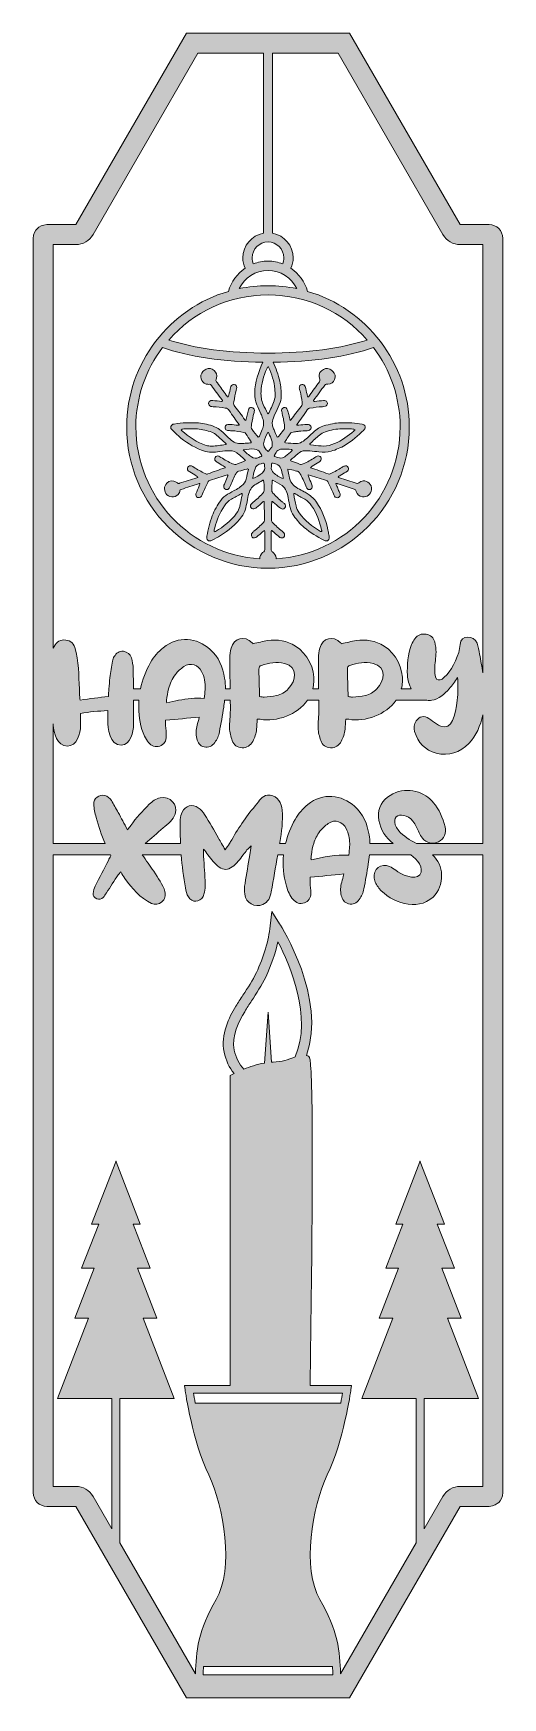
# Model space of a CAD drawing. Header units: centimetres. Extents: x 4.3 to 9.6, y -19.4 to -0.6.
import ezdxf

# ---------------------------------------------------------------- set-up
doc = ezdxf.new("R2010")
doc.units = ezdxf.units.CM
doc.header["$MEASUREMENT"] = 0
doc.layers.add('Layer 1', color=7, linetype='Continuous')

msp = doc.modelspace()

# ---------------------------------------------------------------- hatches: boundary and pattern name
at = {"layer": 'Layer 1', "true_color": 0x71291b}
h = msp.add_hatch(color=26, dxfattribs=at)
h.dxf.hatch_style = 2
edge = h.paths.add_edge_path()
edge.add_spline(control_points=[(9.486, -2.754), (9.486, -2.754), (9.16, -2.754), (9.16, -2.754), (9.16, -2.754), (7.909, -0.588), (7.909, -0.588), (7.909, -0.588), (7.037, -0.588), (7.037, -0.588), (7.037, -0.588), (6.933, -0.588), (6.933, -0.588), (6.933, -0.588), (6.061, -0.588), (6.061, -0.588), (6.061, -0.588), (4.81, -2.754), (4.81, -2.754), (4.81, -2.754), (4.484, -2.754), (4.484, -2.754), (4.431, -2.754), (4.396, -2.778), (4.374, -2.8), (4.354, -2.82), (4.329, -2.856), (4.329, -2.909), (4.329, -2.909), (4.329, -17.106), (4.329, -17.106), (4.329, -17.192), (4.399, -17.261), (4.484, -17.261), (4.484, -17.261), (4.81, -17.261), (4.81, -17.261), (4.81, -17.261), (6.061, -19.427), (6.061, -19.427), (6.061, -19.427), (7.909, -19.427), (7.909, -19.427), (7.909, -19.427), (9.16, -17.261), (9.16, -17.261), (9.16, -17.261), (9.486, -17.261), (9.486, -17.261), (9.542, -17.261), (9.579, -17.232), (9.595, -17.216), (9.616, -17.195), (9.641, -17.159), (9.641, -17.106), (9.641, -17.106), (9.641, -2.909), (9.641, -2.909), (9.641, -2.823), (9.571, -2.754), (9.486, -2.754)], knot_values=[0, 0, 0, 0, 1, 1, 1, 2, 2, 2, 3, 3, 3, 4, 4, 4, 5, 5, 5, 6, 6, 6, 7, 7, 7, 8, 8, 8, 9, 9, 9, 10, 10, 10, 11, 11, 11, 12, 12, 12, 13, 13, 13, 14, 14, 14, 15, 15, 15, 16, 16, 16, 17, 17, 17, 18, 18, 18, 19, 19, 19, 20, 20, 20, 20], degree=3, periodic=1)
edge = h.paths.add_edge_path()
edge.add_spline(control_points=[(8.989, -9.568), (8.963, -9.469), (8.924, -9.374), (8.854, -9.294), (8.843, -9.281), (8.831, -9.266), (8.816, -9.254), (8.702, -9.151), (8.496, -9.111), (8.338, -9.235), (8.254, -9.301), (8.218, -9.389), (8.239, -9.497), (8.261, -9.606), (8.318, -9.694), (8.403, -9.759), (8.403, -9.759), (8.139, -9.759), (8.139, -9.759), (8.138, -9.727), (8.135, -9.695), (8.129, -9.662), (8.109, -9.537), (8.063, -9.424), (7.965, -9.337), (7.819, -9.205), (7.605, -9.179), (7.435, -9.318), (7.379, -9.365), (7.329, -9.42), (7.292, -9.485), (7.243, -9.574), (7.206, -9.666), (7.184, -9.759), (7.184, -9.759), (7.117, -9.759), (7.117, -9.759), (7.118, -9.755), (7.118, -9.752), (7.119, -9.748), (7.139, -9.627), (7.156, -9.506), (7.145, -9.381), (7.136, -9.305), (7.099, -9.22), (7.008, -9.213), (6.925, -9.205), (6.905, -9.254), (6.86, -9.309), (6.75, -9.435), (6.657, -9.571), (6.576, -9.716), (6.567, -9.73), (6.558, -9.744), (6.549, -9.759), (6.534, -9.781), (6.518, -9.805), (6.5, -9.831), (6.486, -9.805), (6.473, -9.781), (6.46, -9.759), (6.448, -9.738), (6.437, -9.719), (6.426, -9.7), (6.374, -9.609), (6.324, -9.519), (6.268, -9.432), (6.251, -9.404), (6.225, -9.374), (6.195, -9.355), (6.132, -9.307), (6.047, -9.33), (6.013, -9.404), (6.001, -9.427), (5.994, -9.458), (5.992, -9.487), (5.99, -9.544), (5.991, -9.599), (5.992, -9.655), (5.993, -9.69), (5.994, -9.724), (5.996, -9.759), (5.996, -9.759), (5.596, -9.759), (5.596, -9.759), (5.663, -9.7), (5.731, -9.641), (5.797, -9.583), (5.825, -9.557), (5.858, -9.537), (5.883, -9.509), (5.904, -9.485), (5.923, -9.457), (5.933, -9.426), (5.969, -9.318), (5.88, -9.22), (5.766, -9.242), (5.716, -9.253), (5.676, -9.281), (5.642, -9.315), (5.565, -9.392), (5.492, -9.469), (5.432, -9.556), (5.421, -9.569), (5.409, -9.584), (5.395, -9.603), (5.359, -9.534), (5.324, -9.472), (5.291, -9.408), (5.264, -9.362), (5.239, -9.316), (5.213, -9.272), (5.195, -9.244), (5.173, -9.223), (5.14, -9.216), (5.072, -9.201), (5.011, -9.244), (5.013, -9.315), (5.016, -9.365), (5.028, -9.416), (5.04, -9.464), (5.068, -9.564), (5.101, -9.663), (5.142, -9.759), (5.142, -9.759), (4.555, -9.759), (4.555, -9.759), (4.555, -9.759), (4.555, -8.405), (4.555, -8.405), (4.555, -8.409), (4.556, -8.413), (4.556, -8.417), (4.556, -8.501), (4.597, -8.659), (4.715, -8.656), (4.819, -8.656), (4.868, -8.517), (4.864, -8.422), (4.862, -8.378), (4.864, -8.335), (4.864, -8.288), (4.965, -8.266), (5.066, -8.261), (5.171, -8.255), (5.171, -8.255), (5.171, -8.366), (5.171, -8.366), (5.168, -8.451), (5.195, -8.648), (5.325, -8.644), (5.427, -8.641), (5.463, -8.496), (5.463, -8.412), (5.464, -8.321), (5.464, -8.229), (5.464, -8.138), (5.464, -8.138), (5.524, -8.138), (5.524, -8.138), (5.516, -8.245), (5.527, -8.355), (5.559, -8.467), (5.575, -8.52), (5.596, -8.573), (5.634, -8.616), (5.668, -8.655), (5.71, -8.671), (5.762, -8.655), (5.806, -8.64), (5.836, -8.599), (5.834, -8.544), (5.834, -8.504), (5.828, -8.462), (5.827, -8.422), (5.825, -8.403), (5.827, -8.384), (5.827, -8.363), (5.955, -8.353), (6.077, -8.34), (6.208, -8.328), (6.198, -8.366), (6.191, -8.393), (6.183, -8.419), (6.17, -8.47), (6.167, -8.519), (6.179, -8.571), (6.191, -8.616), (6.213, -8.653), (6.262, -8.665), (6.312, -8.677), (6.352, -8.656), (6.382, -8.616), (6.41, -8.579), (6.429, -8.539), (6.435, -8.496), (6.453, -8.403), (6.471, -8.308), (6.484, -8.215), (6.488, -8.189), (6.491, -8.164), (6.494, -8.138), (6.494, -8.138), (6.558, -8.138), (6.558, -8.138), (6.559, -8.175), (6.559, -8.211), (6.559, -8.248), (6.559, -8.317), (6.549, -8.385), (6.55, -8.455), (6.552, -8.499), (6.564, -8.548), (6.58, -8.593), (6.598, -8.643), (6.636, -8.671), (6.693, -8.676), (6.746, -8.677), (6.786, -8.649), (6.812, -8.603), (6.835, -8.56), (6.852, -8.514), (6.855, -8.464), (6.857, -8.427), (6.861, -8.393), (6.864, -8.351), (6.877, -8.353), (6.889, -8.351), (6.897, -8.353), (7.087, -8.384), (7.318, -8.301), (7.432, -8.138), (7.432, -8.138), (7.56, -8.138), (7.56, -8.138), (7.56, -8.175), (7.561, -8.211), (7.561, -8.248), (7.561, -8.317), (7.551, -8.385), (7.552, -8.455), (7.554, -8.499), (7.566, -8.548), (7.582, -8.593), (7.6, -8.643), (7.638, -8.671), (7.694, -8.676), (7.748, -8.677), (7.788, -8.649), (7.814, -8.603), (7.836, -8.56), (7.854, -8.514), (7.857, -8.464), (7.859, -8.427), (7.863, -8.393), (7.866, -8.351), (7.879, -8.353), (7.891, -8.351), (7.898, -8.353), (8.089, -8.384), (8.319, -8.301), (8.434, -8.138), (8.434, -8.138), (8.783, -8.138), (8.783, -8.138), (8.801, -8.14), (8.82, -8.141), (8.839, -8.138), (8.876, -8.133), (8.914, -8.117), (8.952, -8.088), (8.982, -8.064), (9.009, -8.038), (9.034, -8.009), (9.07, -7.97), (9.101, -7.927), (9.131, -7.881), (9.134, -7.9), (9.136, -7.949), (9.134, -8.009), (9.134, -8.048), (9.131, -8.093), (9.127, -8.138), (9.11, -8.305), (9.062, -8.48), (8.94, -8.431), (8.924, -8.424), (8.906, -8.413), (8.89, -8.403), (8.86, -8.384), (8.834, -8.363), (8.806, -8.342), (8.755, -8.306), (8.695, -8.319), (8.661, -8.372), (8.64, -8.409), (8.632, -8.449), (8.644, -8.49), (8.68, -8.616), (8.763, -8.704), (8.888, -8.736), (9.031, -8.773), (9.156, -8.729), (9.257, -8.625), (9.34, -8.54), (9.39, -8.425), (9.415, -8.302), (9.415, -8.302), (9.415, -9.759), (9.415, -9.759), (9.415, -9.759), (8.665, -9.759), (8.665, -9.759), (8.591, -9.718), (8.517, -9.677), (8.465, -9.615), (8.31, -9.414), (8.576, -9.362), (8.665, -9.572), (8.684, -9.615), (8.704, -9.66), (8.732, -9.697), (8.776, -9.757), (8.854, -9.771), (8.916, -9.739), (8.976, -9.709), (9.008, -9.639), (8.989, -9.568)], knot_values=[0, 0, 0, 0, 1, 1, 1, 2, 2, 2, 3, 3, 3, 4, 4, 4, 5, 5, 5, 6, 6, 6, 7, 7, 7, 8, 8, 8, 9, 9, 9, 10, 10, 10, 11, 11, 11, 12, 12, 12, 13, 13, 13, 14, 14, 14, 15, 15, 15, 16, 16, 16, 17, 17, 17, 18, 18, 18, 19, 19, 19, 20, 20, 20, 21, 21, 21, 22, 22, 22, 23, 23, 23, 24, 24, 24, 25, 25, 25, 26, 26, 26, 27, 27, 27, 28, 28, 28, 29, 29, 29, 30, 30, 30, 31, 31, 31, 32, 32, 32, 33, 33, 33, 34, 34, 34, 35, 35, 35, 36, 36, 36, 37, 37, 37, 38, 38, 38, 39, 39, 39, 40, 40, 40, 41, 41, 41, 42, 42, 42, 43, 43, 43, 44, 44, 44, 45, 45, 45, 46, 46, 46, 47, 47, 47, 48, 48, 48, 49, 49, 49, 50, 50, 50, 51, 51, 51, 52, 52, 52, 53, 53, 53, 54, 54, 54, 55, 55, 55, 56, 56, 56, 57, 57, 57, 58, 58, 58, 59, 59, 59, 60, 60, 60, 61, 61, 61, 62, 62, 62, 63, 63, 63, 64, 64, 64, 65, 65, 65, 66, 66, 66, 67, 67, 67, 68, 68, 68, 69, 69, 69, 70, 70, 70, 71, 71, 71, 72, 72, 72, 73, 73, 73, 74, 74, 74, 75, 75, 75, 76, 76, 76, 77, 77, 77, 78, 78, 78, 79, 79, 79, 80, 80, 80, 81, 81, 81, 82, 82, 82, 83, 83, 83, 84, 84, 84, 85, 85, 85, 86, 86, 86, 87, 87, 87, 88, 88, 88, 89, 89, 89, 90, 90, 90, 91, 91, 91, 92, 92, 92, 93, 93, 93, 94, 94, 94, 95, 95, 95, 96, 96, 96, 97, 97, 97, 98, 98, 98, 99, 99, 99, 100, 100, 100, 101, 101, 101, 102, 102, 102, 103, 103, 103, 104, 104, 104, 105, 105, 105, 106, 106, 106, 107, 107, 107, 108, 108, 108, 109, 109, 109, 109], degree=3, periodic=1)
edge = h.paths.add_edge_path()
edge.add_spline(control_points=[(7.91, -9.759), (7.91, -9.77), (7.91, -9.781), (7.909, -9.793), (7.907, -9.823), (7.903, -9.855), (7.898, -9.887), (7.897, -9.889), (7.897, -9.89), (7.897, -9.892), (7.752, -9.882), (7.613, -9.91), (7.477, -9.942), (7.474, -9.938), (7.471, -9.933), (7.471, -9.932), (7.472, -9.917), (7.474, -9.902), (7.476, -9.887), (7.481, -9.843), (7.489, -9.8), (7.502, -9.759), (7.518, -9.71), (7.54, -9.663), (7.573, -9.62), (7.6, -9.587), (7.632, -9.559), (7.666, -9.532), (7.742, -9.476), (7.836, -9.519), (7.869, -9.587), (7.896, -9.642), (7.909, -9.699), (7.91, -9.759)], knot_values=[0, 0, 0, 0, 1, 1, 1, 2, 2, 2, 3, 3, 3, 4, 4, 4, 5, 5, 5, 6, 6, 6, 7, 7, 7, 8, 8, 8, 9, 9, 9, 10, 10, 10, 11, 11, 11, 11], degree=3, periodic=1)
edge = h.paths.add_edge_path()
edge.add_spline(control_points=[(5.836, -8.156), (5.836, -8.15), (5.837, -8.144), (5.837, -8.138), (5.842, -8.094), (5.849, -8.051), (5.86, -8.009), (5.875, -7.95), (5.899, -7.895), (5.938, -7.844), (5.964, -7.811), (5.997, -7.783), (6.031, -7.756), (6.107, -7.7), (6.201, -7.743), (6.234, -7.811), (6.265, -7.874), (6.277, -7.939), (6.274, -8.009), (6.274, -8.012), (6.274, -8.014), (6.274, -8.017), (6.272, -8.048), (6.268, -8.082), (6.262, -8.116), (6.163, -8.109), (6.068, -8.12), (5.974, -8.138), (5.929, -8.146), (5.885, -8.156), (5.842, -8.167), (5.839, -8.162), (5.836, -8.158), (5.836, -8.156)], knot_values=[0, 0, 0, 0, 1, 1, 1, 2, 2, 2, 3, 3, 3, 4, 4, 4, 5, 5, 5, 6, 6, 6, 7, 7, 7, 8, 8, 8, 9, 9, 9, 10, 10, 10, 11, 11, 11, 11], degree=3, periodic=1)
edge = h.paths.add_edge_path()
edge.add_spline(control_points=[(6.882, -7.786), (6.882, -7.764), (6.888, -7.749), (6.91, -7.742), (6.996, -7.717), (7.082, -7.694), (7.173, -7.72), (7.329, -7.764), (7.306, -7.915), (7.214, -8.009), (7.179, -8.046), (7.133, -8.074), (7.083, -8.084), (7.036, -8.092), (6.987, -8.098), (6.94, -8.101), (6.926, -8.101), (6.91, -8.098), (6.889, -8.094), (6.889, -8.065), (6.888, -8.037), (6.887, -8.009), (6.886, -7.933), (6.883, -7.86), (6.882, -7.786)], knot_values=[0, 0, 0, 0, 1, 1, 1, 2, 2, 2, 3, 3, 3, 4, 4, 4, 5, 5, 5, 6, 6, 6, 7, 7, 7, 8, 8, 8, 8], degree=3, periodic=1)
edge = h.paths.add_edge_path()
edge.add_spline(control_points=[(7.884, -7.786), (7.884, -7.764), (7.89, -7.749), (7.912, -7.742), (7.998, -7.717), (8.083, -7.694), (8.175, -7.72), (8.331, -7.764), (8.308, -7.915), (8.216, -8.009), (8.181, -8.046), (8.135, -8.074), (8.085, -8.084), (8.038, -8.092), (7.989, -8.098), (7.941, -8.101), (7.928, -8.101), (7.912, -8.098), (7.891, -8.094), (7.891, -8.065), (7.89, -8.037), (7.889, -8.009), (7.887, -7.933), (7.885, -7.86), (7.884, -7.786)], knot_values=[0, 0, 0, 0, 1, 1, 1, 2, 2, 2, 3, 3, 3, 4, 4, 4, 5, 5, 5, 6, 6, 6, 7, 7, 7, 8, 8, 8, 8], degree=3, periodic=1)
edge = h.paths.add_edge_path()
edge.add_spline(control_points=[(7.035, -6.459), (7.023, -6.452), (7.02, -6.443), (7.021, -6.43), (7.023, -6.397), (7.022, -6.364), (7.021, -6.33), (7.019, -6.294), (7.02, -6.259), (7.02, -6.223), (7.02, -6.218), (7.027, -6.215), (7.03, -6.217), (7.038, -6.224), (7.045, -6.231), (7.053, -6.238), (7.075, -6.257), (7.097, -6.276), (7.12, -6.294), (7.133, -6.304), (7.153, -6.302), (7.164, -6.291), (7.176, -6.278), (7.177, -6.258), (7.165, -6.243), (7.159, -6.237), (7.151, -6.231), (7.144, -6.225), (7.107, -6.194), (7.071, -6.161), (7.037, -6.127), (7.028, -6.118), (7.024, -6.109), (7.025, -6.096), (7.025, -6.073), (7.026, -6.05), (7.026, -6.027), (7.026, -5.983), (7.026, -5.939), (7.027, -5.895), (7.027, -5.892), (7.025, -5.888), (7.03, -5.887), (7.033, -5.887), (7.037, -5.888), (7.039, -5.89), (7.052, -5.901), (7.063, -5.912), (7.076, -5.922), (7.092, -5.937), (7.109, -5.951), (7.126, -5.964), (7.145, -5.977), (7.163, -5.975), (7.176, -5.961), (7.189, -5.945), (7.187, -5.927), (7.17, -5.911), (7.163, -5.904), (7.154, -5.898), (7.146, -5.892), (7.108, -5.861), (7.074, -5.827), (7.041, -5.792), (7.031, -5.781), (7.026, -5.769), (7.027, -5.754), (7.029, -5.723), (7.03, -5.692), (7.032, -5.661), (7.033, -5.656), (7.03, -5.649), (7.041, -5.645), (7.073, -5.667), (7.111, -5.684), (7.145, -5.708), (7.166, -5.724), (7.182, -5.743), (7.191, -5.768), (7.201, -5.792), (7.208, -5.818), (7.213, -5.844), (7.22, -5.881), (7.227, -5.919), (7.235, -5.956), (7.243, -5.99), (7.256, -6.022), (7.277, -6.05), (7.312, -6.098), (7.349, -6.143), (7.395, -6.181), (7.463, -6.239), (7.538, -6.286), (7.617, -6.326), (7.626, -6.331), (7.634, -6.334), (7.644, -6.334), (7.663, -6.335), (7.677, -6.322), (7.677, -6.303), (7.678, -6.29), (7.676, -6.278), (7.674, -6.265), (7.671, -6.246), (7.666, -6.227), (7.662, -6.208), (7.639, -6.096), (7.6, -5.99), (7.535, -5.896), (7.509, -5.858), (7.477, -5.827), (7.438, -5.804), (7.423, -5.795), (7.409, -5.786), (7.393, -5.777), (7.37, -5.765), (7.347, -5.752), (7.324, -5.739), (7.269, -5.709), (7.233, -5.666), (7.224, -5.602), (7.221, -5.578), (7.214, -5.555), (7.208, -5.531), (7.207, -5.527), (7.207, -5.519), (7.211, -5.52), (7.239, -5.525), (7.267, -5.532), (7.294, -5.539), (7.302, -5.541), (7.31, -5.544), (7.318, -5.546), (7.331, -5.549), (7.339, -5.558), (7.346, -5.569), (7.372, -5.614), (7.393, -5.662), (7.412, -5.71), (7.416, -5.719), (7.418, -5.728), (7.423, -5.735), (7.431, -5.75), (7.449, -5.756), (7.465, -5.75), (7.48, -5.745), (7.489, -5.728), (7.486, -5.711), (7.484, -5.703), (7.481, -5.696), (7.478, -5.688), (7.466, -5.66), (7.453, -5.631), (7.442, -5.602), (7.44, -5.598), (7.434, -5.592), (7.441, -5.587), (7.506, -5.607), (7.571, -5.628), (7.636, -5.646), (7.651, -5.651), (7.659, -5.658), (7.666, -5.671), (7.688, -5.713), (7.708, -5.756), (7.725, -5.8), (7.729, -5.809), (7.733, -5.819), (7.738, -5.828), (7.747, -5.842), (7.765, -5.848), (7.781, -5.842), (7.796, -5.836), (7.804, -5.82), (7.8, -5.802), (7.799, -5.797), (7.797, -5.791), (7.794, -5.786), (7.788, -5.77), (7.781, -5.754), (7.775, -5.738), (7.768, -5.723), (7.762, -5.708), (7.756, -5.694), (7.754, -5.691), (7.752, -5.687), (7.756, -5.685), (7.759, -5.684), (7.763, -5.684), (7.766, -5.684), (7.771, -5.685), (7.775, -5.687), (7.779, -5.689), (7.839, -5.709), (7.899, -5.729), (7.96, -5.748), (7.973, -5.752), (7.979, -5.759), (7.983, -5.773), (7.993, -5.809), (8.017, -5.83), (8.054, -5.835), (8.111, -5.843), (8.147, -5.803), (8.155, -5.754), (8.164, -5.692), (8.111, -5.65), (8.063, -5.655), (8.044, -5.657), (8.027, -5.663), (8.013, -5.676), (8.004, -5.684), (7.995, -5.684), (7.984, -5.681), (7.921, -5.661), (7.857, -5.64), (7.794, -5.62), (7.788, -5.618), (7.781, -5.617), (7.778, -5.608), (7.79, -5.601), (7.803, -5.593), (7.816, -5.586), (7.838, -5.572), (7.861, -5.558), (7.883, -5.543), (7.899, -5.532), (7.902, -5.515), (7.893, -5.501), (7.884, -5.484), (7.866, -5.478), (7.849, -5.486), (7.839, -5.49), (7.831, -5.496), (7.822, -5.501), (7.781, -5.527), (7.739, -5.551), (7.695, -5.572), (7.685, -5.577), (7.677, -5.579), (7.666, -5.574), (7.6, -5.551), (7.534, -5.528), (7.466, -5.505), (7.471, -5.494), (7.48, -5.492), (7.486, -5.488), (7.511, -5.473), (7.536, -5.458), (7.56, -5.443), (7.566, -5.439), (7.572, -5.436), (7.577, -5.431), (7.589, -5.42), (7.591, -5.4), (7.582, -5.387), (7.573, -5.373), (7.555, -5.367), (7.54, -5.375), (7.531, -5.379), (7.524, -5.385), (7.516, -5.39), (7.473, -5.417), (7.429, -5.442), (7.383, -5.463), (7.368, -5.469), (7.355, -5.471), (7.34, -5.464), (7.31, -5.452), (7.28, -5.442), (7.25, -5.43), (7.246, -5.428), (7.241, -5.427), (7.24, -5.42), (7.267, -5.396), (7.294, -5.372), (7.322, -5.348), (7.346, -5.327), (7.374, -5.314), (7.407, -5.313), (7.424, -5.313), (7.441, -5.311), (7.458, -5.314), (7.493, -5.318), (7.527, -5.322), (7.562, -5.326), (7.608, -5.331), (7.654, -5.334), (7.699, -5.319), (7.754, -5.301), (7.807, -5.28), (7.857, -5.25), (7.935, -5.202), (8.005, -5.143), (8.069, -5.079), (8.073, -5.075), (8.077, -5.071), (8.08, -5.066), (8.09, -5.05), (8.086, -5.03), (8.071, -5.02), (8.064, -5.015), (8.057, -5.013), (8.049, -5.012), (7.973, -5), (7.898, -4.993), (7.821, -4.997), (7.795, -4.998), (7.768, -4.997), (7.742, -5.002), (7.707, -5.008), (7.674, -5.016), (7.641, -5.024), (7.591, -5.036), (7.548, -5.059), (7.511, -5.093), (7.484, -5.117), (7.458, -5.141), (7.432, -5.166), (7.412, -5.184), (7.392, -5.2), (7.369, -5.214), (7.348, -5.227), (7.325, -5.233), (7.3, -5.233), (7.261, -5.234), (7.222, -5.224), (7.183, -5.224), (7.176, -5.224), (7.173, -5.218), (7.177, -5.212), (7.188, -5.193), (7.2, -5.175), (7.212, -5.156), (7.222, -5.141), (7.23, -5.123), (7.244, -5.112), (7.258, -5.101), (7.279, -5.102), (7.297, -5.099), (7.31, -5.096), (7.322, -5.095), (7.335, -5.093), (7.366, -5.088), (7.397, -5.086), (7.428, -5.086), (7.437, -5.085), (7.446, -5.084), (7.455, -5.08), (7.467, -5.073), (7.475, -5.058), (7.472, -5.045), (7.47, -5.03), (7.46, -5.019), (7.445, -5.017), (7.438, -5.016), (7.431, -5.016), (7.425, -5.016), (7.395, -5.019), (7.364, -5.017), (7.335, -5.023), (7.327, -5.025), (7.319, -5.027), (7.312, -5.023), (7.312, -5.02), (7.311, -5.018), (7.312, -5.016), (7.353, -4.961), (7.392, -4.906), (7.429, -4.849), (7.437, -4.837), (7.447, -4.833), (7.46, -4.831), (7.507, -4.825), (7.554, -4.817), (7.601, -4.815), (7.613, -4.815), (7.624, -4.813), (7.635, -4.81), (7.649, -4.805), (7.657, -4.793), (7.657, -4.778), (7.657, -4.764), (7.65, -4.754), (7.637, -4.748), (7.63, -4.744), (7.622, -4.743), (7.614, -4.745), (7.581, -4.75), (7.547, -4.747), (7.514, -4.754), (7.509, -4.755), (7.503, -4.757), (7.499, -4.751), (7.5, -4.748), (7.5, -4.746), (7.501, -4.744), (7.543, -4.686), (7.585, -4.628), (7.628, -4.571), (7.628, -4.57), (7.629, -4.569), (7.63, -4.568), (7.634, -4.564), (7.638, -4.561), (7.645, -4.561), (7.65, -4.561), (7.656, -4.561), (7.662, -4.561), (7.7, -4.56), (7.725, -4.541), (7.739, -4.507), (7.753, -4.472), (7.745, -4.442), (7.719, -4.415), (7.71, -4.405), (7.698, -4.397), (7.685, -4.391), (7.652, -4.376), (7.616, -4.382), (7.59, -4.408), (7.562, -4.435), (7.557, -4.468), (7.571, -4.503), (7.575, -4.515), (7.574, -4.522), (7.567, -4.532), (7.53, -4.583), (7.493, -4.635), (7.456, -4.686), (7.451, -4.693), (7.447, -4.703), (7.436, -4.707), (7.431, -4.696), (7.429, -4.685), (7.427, -4.674), (7.42, -4.645), (7.414, -4.616), (7.405, -4.587), (7.401, -4.57), (7.383, -4.56), (7.368, -4.562), (7.349, -4.566), (7.336, -4.583), (7.339, -4.603), (7.341, -4.615), (7.344, -4.628), (7.348, -4.64), (7.358, -4.68), (7.365, -4.721), (7.372, -4.762), (7.375, -4.781), (7.372, -4.797), (7.359, -4.813), (7.319, -4.862), (7.281, -4.912), (7.245, -4.965), (7.243, -4.967), (7.24, -4.968), (7.235, -4.971), (7.23, -4.947), (7.225, -4.925), (7.22, -4.903), (7.216, -4.886), (7.212, -4.869), (7.207, -4.853), (7.199, -4.828), (7.184, -4.819), (7.163, -4.824), (7.146, -4.827), (7.131, -4.851), (7.14, -4.871), (7.143, -4.878), (7.145, -4.886), (7.146, -4.894), (7.158, -4.941), (7.168, -4.988), (7.173, -5.037), (7.175, -5.054), (7.171, -5.068), (7.16, -5.081), (7.141, -5.103), (7.124, -5.126), (7.106, -5.148), (7.102, -5.153), (7.098, -5.16), (7.089, -5.159), (7.077, -5.132), (7.065, -5.105), (7.053, -5.078), (7.046, -5.063), (7.041, -5.047), (7.037, -5.032), (7.033, -5.015), (7.032, -4.998), (7.036, -4.981), (7.042, -4.952), (7.051, -4.925), (7.063, -4.899), (7.08, -4.864), (7.097, -4.828), (7.112, -4.792), (7.126, -4.761), (7.135, -4.729), (7.135, -4.695), (7.135, -4.638), (7.131, -4.582), (7.119, -4.527), (7.102, -4.452), (7.075, -4.381), (7.043, -4.312), (7.483, -4.307), (7.891, -4.247), (8.179, -4.146), (8.368, -4.396), (8.48, -4.708), (8.48, -5.044), (8.48, -5.838), (7.858, -6.489), (7.076, -6.536), (7.076, -6.533), (7.076, -6.53), (7.076, -6.527), (7.074, -6.497), (7.06, -6.474), (7.035, -6.459)], knot_values=[0, 0, 0, 0, 1, 1, 1, 2, 2, 2, 3, 3, 3, 4, 4, 4, 5, 5, 5, 6, 6, 6, 7, 7, 7, 8, 8, 8, 9, 9, 9, 10, 10, 10, 11, 11, 11, 12, 12, 12, 13, 13, 13, 14, 14, 14, 15, 15, 15, 16, 16, 16, 17, 17, 17, 18, 18, 18, 19, 19, 19, 20, 20, 20, 21, 21, 21, 22, 22, 22, 23, 23, 23, 24, 24, 24, 25, 25, 25, 26, 26, 26, 27, 27, 27, 28, 28, 28, 29, 29, 29, 30, 30, 30, 31, 31, 31, 32, 32, 32, 33, 33, 33, 34, 34, 34, 35, 35, 35, 36, 36, 36, 37, 37, 37, 38, 38, 38, 39, 39, 39, 40, 40, 40, 41, 41, 41, 42, 42, 42, 43, 43, 43, 44, 44, 44, 45, 45, 45, 46, 46, 46, 47, 47, 47, 48, 48, 48, 49, 49, 49, 50, 50, 50, 51, 51, 51, 52, 52, 52, 53, 53, 53, 54, 54, 54, 55, 55, 55, 56, 56, 56, 57, 57, 57, 58, 58, 58, 59, 59, 59, 60, 60, 60, 61, 61, 61, 62, 62, 62, 63, 63, 63, 64, 64, 64, 65, 65, 65, 66, 66, 66, 67, 67, 67, 68, 68, 68, 69, 69, 69, 70, 70, 70, 71, 71, 71, 72, 72, 72, 73, 73, 73, 74, 74, 74, 75, 75, 75, 76, 76, 76, 77, 77, 77, 78, 78, 78, 79, 79, 79, 80, 80, 80, 81, 81, 81, 82, 82, 82, 83, 83, 83, 84, 84, 84, 85, 85, 85, 86, 86, 86, 87, 87, 87, 88, 88, 88, 89, 89, 89, 90, 90, 90, 91, 91, 91, 92, 92, 92, 93, 93, 93, 94, 94, 94, 95, 95, 95, 96, 96, 96, 97, 97, 97, 98, 98, 98, 99, 99, 99, 100, 100, 100, 101, 101, 101, 102, 102, 102, 103, 103, 103, 104, 104, 104, 105, 105, 105, 106, 106, 106, 107, 107, 107, 108, 108, 108, 109, 109, 109, 110, 110, 110, 111, 111, 111, 112, 112, 112, 113, 113, 113, 114, 114, 114, 115, 115, 115, 116, 116, 116, 117, 117, 117, 118, 118, 118, 119, 119, 119, 120, 120, 120, 121, 121, 121, 122, 122, 122, 123, 123, 123, 124, 124, 124, 125, 125, 125, 126, 126, 126, 127, 127, 127, 128, 128, 128, 129, 129, 129, 130, 130, 130, 131, 131, 131, 132, 132, 132, 133, 133, 133, 134, 134, 134, 135, 135, 135, 136, 136, 136, 137, 137, 137, 138, 138, 138, 139, 139, 139, 140, 140, 140, 141, 141, 141, 142, 142, 142, 143, 143, 143, 144, 144, 144, 145, 145, 145, 146, 146, 146, 147, 147, 147, 148, 148, 148, 149, 149, 149, 150, 150, 150, 151, 151, 151, 152, 152, 152, 153, 153, 153, 154, 154, 154, 155, 155, 155, 156, 156, 156, 157, 157, 157, 158, 158, 158, 159, 159, 159, 160, 160, 160, 161, 161, 161, 162, 162, 162, 163, 163, 163, 164, 164, 164, 165, 165, 165, 166, 166, 166, 167, 167, 167, 168, 168, 168, 169, 169, 169, 170, 170, 170, 171, 171, 171, 172, 172, 172, 173, 173, 173, 174, 174, 174, 175, 175, 175, 175], degree=3, periodic=1)
edge = h.paths.add_edge_path()
edge.add_spline(control_points=[(6.949, -6.413), (6.95, -6.436), (6.949, -6.456), (6.924, -6.466), (6.902, -6.485), (6.892, -6.511), (6.893, -6.536), (6.112, -6.488), (5.49, -5.838), (5.49, -5.044), (5.49, -4.708), (5.602, -4.396), (5.791, -4.146), (6.079, -4.247), (6.487, -4.307), (6.927, -4.312), (6.876, -4.422), (6.838, -4.536), (6.835, -4.66), (6.834, -4.706), (6.839, -4.75), (6.858, -4.792), (6.873, -4.826), (6.889, -4.861), (6.905, -4.896), (6.912, -4.911), (6.918, -4.927), (6.924, -4.944), (6.942, -4.988), (6.939, -5.031), (6.919, -5.074), (6.908, -5.098), (6.897, -5.123), (6.887, -5.147), (6.884, -5.152), (6.883, -5.158), (6.875, -5.161), (6.851, -5.132), (6.828, -5.102), (6.804, -5.072), (6.798, -5.065), (6.795, -5.056), (6.796, -5.047), (6.798, -5.035), (6.798, -5.024), (6.8, -5.012), (6.806, -4.968), (6.816, -4.924), (6.827, -4.88), (6.829, -4.872), (6.831, -4.864), (6.832, -4.857), (6.832, -4.838), (6.818, -4.824), (6.8, -4.823), (6.782, -4.822), (6.77, -4.83), (6.764, -4.85), (6.758, -4.869), (6.754, -4.89), (6.748, -4.91), (6.742, -4.93), (6.742, -4.951), (6.733, -4.97), (6.728, -4.97), (6.725, -4.965), (6.722, -4.962), (6.688, -4.91), (6.649, -4.861), (6.611, -4.812), (6.598, -4.796), (6.594, -4.781), (6.598, -4.761), (6.606, -4.716), (6.614, -4.671), (6.626, -4.626), (6.628, -4.617), (6.63, -4.608), (6.631, -4.599), (6.632, -4.582), (6.621, -4.567), (6.604, -4.563), (6.59, -4.559), (6.572, -4.569), (6.565, -4.585), (6.563, -4.589), (6.563, -4.593), (6.561, -4.598), (6.555, -4.627), (6.548, -4.656), (6.541, -4.685), (6.54, -4.691), (6.538, -4.696), (6.536, -4.702), (6.534, -4.705), (6.53, -4.706), (6.527, -4.703), (6.522, -4.697), (6.517, -4.69), (6.512, -4.684), (6.48, -4.638), (6.447, -4.592), (6.414, -4.546), (6.408, -4.536), (6.396, -4.529), (6.396, -4.517), (6.396, -4.508), (6.401, -4.5), (6.404, -4.491), (6.413, -4.456), (6.402, -4.427), (6.376, -4.404), (6.349, -4.381), (6.318, -4.376), (6.285, -4.391), (6.272, -4.397), (6.259, -4.406), (6.249, -4.417), (6.202, -4.466), (6.228, -4.538), (6.284, -4.558), (6.296, -4.562), (6.309, -4.562), (6.321, -4.561), (6.332, -4.56), (6.338, -4.564), (6.344, -4.573), (6.383, -4.627), (6.423, -4.681), (6.463, -4.735), (6.467, -4.74), (6.473, -4.745), (6.469, -4.753), (6.466, -4.754), (6.463, -4.755), (6.46, -4.754), (6.427, -4.748), (6.393, -4.749), (6.36, -4.745), (6.353, -4.744), (6.346, -4.744), (6.339, -4.746), (6.323, -4.75), (6.313, -4.762), (6.313, -4.778), (6.312, -4.794), (6.322, -4.806), (6.338, -4.811), (6.346, -4.813), (6.356, -4.815), (6.365, -4.815), (6.411, -4.817), (6.456, -4.824), (6.502, -4.83), (6.523, -4.832), (6.536, -4.84), (6.547, -4.857), (6.582, -4.911), (6.619, -4.964), (6.658, -5.016), (6.659, -5.017), (6.659, -5.02), (6.659, -5.023), (6.648, -5.027), (6.637, -5.024), (6.626, -5.022), (6.594, -5.017), (6.562, -5.016), (6.53, -5.017), (6.507, -5.018), (6.494, -5.036), (6.499, -5.057), (6.502, -5.073), (6.514, -5.081), (6.528, -5.084), (6.543, -5.086), (6.558, -5.086), (6.573, -5.087), (6.62, -5.089), (6.667, -5.096), (6.713, -5.106), (6.723, -5.109), (6.729, -5.113), (6.735, -5.121), (6.752, -5.148), (6.77, -5.175), (6.788, -5.202), (6.8, -5.221), (6.798, -5.223), (6.778, -5.225), (6.76, -5.226), (6.743, -5.226), (6.726, -5.229), (6.707, -5.232), (6.689, -5.233), (6.671, -5.233), (6.646, -5.234), (6.623, -5.227), (6.602, -5.215), (6.579, -5.201), (6.558, -5.185), (6.539, -5.166), (6.511, -5.14), (6.483, -5.114), (6.455, -5.089), (6.432, -5.069), (6.408, -5.051), (6.379, -5.041), (6.321, -5.018), (6.261, -5.003), (6.198, -4.999), (6.106, -4.992), (6.014, -4.996), (5.922, -5.011), (5.905, -5.014), (5.891, -5.021), (5.886, -5.038), (5.88, -5.055), (5.889, -5.067), (5.9, -5.078), (5.924, -5.1), (5.947, -5.123), (5.971, -5.144), (6.049, -5.212), (6.133, -5.268), (6.231, -5.306), (6.291, -5.329), (6.351, -5.334), (6.414, -5.325), (6.451, -5.32), (6.488, -5.315), (6.524, -5.313), (6.562, -5.311), (6.6, -5.313), (6.633, -5.337), (6.65, -5.349), (6.713, -5.404), (6.731, -5.424), (6.699, -5.44), (6.665, -5.451), (6.632, -5.464), (6.615, -5.47), (6.601, -5.469), (6.585, -5.462), (6.539, -5.441), (6.495, -5.416), (6.453, -5.388), (6.445, -5.383), (6.437, -5.378), (6.429, -5.374), (6.414, -5.367), (6.396, -5.374), (6.387, -5.388), (6.379, -5.401), (6.38, -5.418), (6.392, -5.429), (6.398, -5.435), (6.405, -5.44), (6.411, -5.444), (6.434, -5.458), (6.456, -5.472), (6.479, -5.485), (6.486, -5.49), (6.493, -5.494), (6.5, -5.498), (6.501, -5.499), (6.502, -5.502), (6.502, -5.504), (6.502, -5.506), (6.5, -5.508), (6.498, -5.508), (6.433, -5.527), (6.369, -5.551), (6.305, -5.574), (6.293, -5.579), (6.284, -5.577), (6.273, -5.571), (6.23, -5.549), (6.187, -5.526), (6.146, -5.5), (6.138, -5.494), (6.129, -5.489), (6.119, -5.485), (6.104, -5.478), (6.087, -5.485), (6.077, -5.499), (6.069, -5.513), (6.071, -5.529), (6.083, -5.54), (6.088, -5.545), (6.094, -5.549), (6.1, -5.552), (6.126, -5.568), (6.151, -5.583), (6.177, -5.599), (6.182, -5.603), (6.19, -5.604), (6.192, -5.612), (6.189, -5.614), (6.185, -5.617), (6.181, -5.619), (6.115, -5.64), (6.049, -5.661), (5.983, -5.682), (5.982, -5.682), (5.981, -5.682), (5.98, -5.683), (5.973, -5.684), (5.966, -5.684), (5.96, -5.678), (5.956, -5.675), (5.952, -5.671), (5.947, -5.668), (5.912, -5.646), (5.868, -5.651), (5.839, -5.68), (5.805, -5.715), (5.807, -5.774), (5.842, -5.812), (5.879, -5.85), (5.955, -5.846), (5.982, -5.787), (5.985, -5.781), (5.987, -5.774), (5.988, -5.767), (5.99, -5.759), (5.994, -5.754), (6.003, -5.751), (6.069, -5.729), (6.134, -5.707), (6.2, -5.686), (6.203, -5.684), (6.207, -5.683), (6.21, -5.684), (6.213, -5.684), (6.216, -5.686), (6.215, -5.691), (6.213, -5.697), (6.21, -5.704), (6.208, -5.71), (6.195, -5.739), (6.182, -5.769), (6.17, -5.799), (6.164, -5.815), (6.172, -5.833), (6.186, -5.841), (6.202, -5.848), (6.222, -5.843), (6.232, -5.828), (6.237, -5.819), (6.241, -5.809), (6.245, -5.8), (6.262, -5.756), (6.282, -5.713), (6.304, -5.671), (6.311, -5.658), (6.319, -5.651), (6.334, -5.646), (6.398, -5.628), (6.462, -5.607), (6.526, -5.587), (6.527, -5.587), (6.53, -5.589), (6.533, -5.59), (6.53, -5.598), (6.526, -5.606), (6.523, -5.615), (6.512, -5.64), (6.501, -5.666), (6.491, -5.691), (6.488, -5.699), (6.486, -5.707), (6.484, -5.715), (6.482, -5.731), (6.492, -5.746), (6.506, -5.75), (6.522, -5.756), (6.539, -5.75), (6.547, -5.735), (6.552, -5.726), (6.556, -5.716), (6.56, -5.706), (6.578, -5.659), (6.6, -5.613), (6.624, -5.569), (6.631, -5.557), (6.64, -5.549), (6.653, -5.546), (6.684, -5.538), (6.715, -5.529), (6.746, -5.521), (6.752, -5.52), (6.757, -5.516), (6.763, -5.524), (6.755, -5.56), (6.747, -5.597), (6.738, -5.634), (6.73, -5.666), (6.712, -5.692), (6.685, -5.712), (6.667, -5.726), (6.648, -5.739), (6.627, -5.75), (6.594, -5.769), (6.561, -5.787), (6.528, -5.806), (6.498, -5.824), (6.471, -5.846), (6.451, -5.875), (6.412, -5.929), (6.378, -5.986), (6.354, -6.049), (6.326, -6.124), (6.308, -6.202), (6.294, -6.28), (6.292, -6.288), (6.292, -6.296), (6.292, -6.304), (6.294, -6.322), (6.307, -6.333), (6.324, -6.334), (6.335, -6.335), (6.344, -6.331), (6.354, -6.326), (6.385, -6.308), (6.417, -6.292), (6.447, -6.273), (6.539, -6.217), (6.622, -6.149), (6.686, -6.061), (6.705, -6.034), (6.721, -6.006), (6.729, -5.975), (6.736, -5.947), (6.742, -5.919), (6.749, -5.89), (6.756, -5.859), (6.759, -5.827), (6.768, -5.796), (6.782, -5.749), (6.809, -5.714), (6.852, -5.691), (6.876, -5.677), (6.899, -5.663), (6.923, -5.649), (6.926, -5.647), (6.93, -5.647), (6.935, -5.646), (6.94, -5.68), (6.941, -5.713), (6.943, -5.746), (6.944, -5.767), (6.938, -5.783), (6.923, -5.798), (6.89, -5.833), (6.855, -5.866), (6.817, -5.897), (6.809, -5.904), (6.801, -5.91), (6.794, -5.918), (6.784, -5.93), (6.784, -5.947), (6.794, -5.959), (6.804, -5.973), (6.821, -5.977), (6.837, -5.968), (6.844, -5.964), (6.85, -5.959), (6.856, -5.954), (6.88, -5.934), (6.903, -5.914), (6.927, -5.893), (6.931, -5.89), (6.935, -5.884), (6.942, -5.888), (6.943, -5.959), (6.944, -6.029), (6.946, -6.099), (6.946, -6.111), (6.941, -6.118), (6.933, -6.126), (6.899, -6.161), (6.864, -6.194), (6.826, -6.225), (6.818, -6.231), (6.811, -6.238), (6.804, -6.246), (6.795, -6.257), (6.794, -6.273), (6.801, -6.285), (6.809, -6.297), (6.82, -6.301), (6.834, -6.3), (6.844, -6.299), (6.851, -6.294), (6.859, -6.288), (6.88, -6.269), (6.902, -6.25), (6.924, -6.232), (6.931, -6.226), (6.936, -6.217), (6.946, -6.217), (6.952, -6.225), (6.95, -6.234), (6.95, -6.243), (6.95, -6.3), (6.948, -6.356), (6.949, -6.413)], knot_values=[0, 0, 0, 0, 1, 1, 1, 2, 2, 2, 3, 3, 3, 4, 4, 4, 5, 5, 5, 6, 6, 6, 7, 7, 7, 8, 8, 8, 9, 9, 9, 10, 10, 10, 11, 11, 11, 12, 12, 12, 13, 13, 13, 14, 14, 14, 15, 15, 15, 16, 16, 16, 17, 17, 17, 18, 18, 18, 19, 19, 19, 20, 20, 20, 21, 21, 21, 22, 22, 22, 23, 23, 23, 24, 24, 24, 25, 25, 25, 26, 26, 26, 27, 27, 27, 28, 28, 28, 29, 29, 29, 30, 30, 30, 31, 31, 31, 32, 32, 32, 33, 33, 33, 34, 34, 34, 35, 35, 35, 36, 36, 36, 37, 37, 37, 38, 38, 38, 39, 39, 39, 40, 40, 40, 41, 41, 41, 42, 42, 42, 43, 43, 43, 44, 44, 44, 45, 45, 45, 46, 46, 46, 47, 47, 47, 48, 48, 48, 49, 49, 49, 50, 50, 50, 51, 51, 51, 52, 52, 52, 53, 53, 53, 54, 54, 54, 55, 55, 55, 56, 56, 56, 57, 57, 57, 58, 58, 58, 59, 59, 59, 60, 60, 60, 61, 61, 61, 62, 62, 62, 63, 63, 63, 64, 64, 64, 65, 65, 65, 66, 66, 66, 67, 67, 67, 68, 68, 68, 69, 69, 69, 70, 70, 70, 71, 71, 71, 72, 72, 72, 73, 73, 73, 74, 74, 74, 75, 75, 75, 76, 76, 76, 77, 77, 77, 78, 78, 78, 79, 79, 79, 80, 80, 80, 81, 81, 81, 82, 82, 82, 83, 83, 83, 84, 84, 84, 85, 85, 85, 86, 86, 86, 87, 87, 87, 88, 88, 88, 89, 89, 89, 90, 90, 90, 91, 91, 91, 92, 92, 92, 93, 93, 93, 94, 94, 94, 95, 95, 95, 96, 96, 96, 97, 97, 97, 98, 98, 98, 99, 99, 99, 100, 100, 100, 101, 101, 101, 102, 102, 102, 103, 103, 103, 104, 104, 104, 105, 105, 105, 106, 106, 106, 107, 107, 107, 108, 108, 108, 109, 109, 109, 110, 110, 110, 111, 111, 111, 112, 112, 112, 113, 113, 113, 114, 114, 114, 115, 115, 115, 116, 116, 116, 117, 117, 117, 118, 118, 118, 119, 119, 119, 120, 120, 120, 121, 121, 121, 122, 122, 122, 123, 123, 123, 124, 124, 124, 125, 125, 125, 126, 126, 126, 127, 127, 127, 128, 128, 128, 129, 129, 129, 130, 130, 130, 131, 131, 131, 132, 132, 132, 133, 133, 133, 134, 134, 134, 135, 135, 135, 136, 136, 136, 137, 137, 137, 138, 138, 138, 139, 139, 139, 140, 140, 140, 141, 141, 141, 142, 142, 142, 143, 143, 143, 144, 144, 144, 145, 145, 145, 146, 146, 146, 147, 147, 147, 148, 148, 148, 149, 149, 149, 150, 150, 150, 151, 151, 151, 152, 152, 152, 153, 153, 153, 154, 154, 154, 155, 155, 155, 156, 156, 156, 157, 157, 157, 158, 158, 158, 159, 159, 159, 160, 160, 160, 161, 161, 161, 162, 162, 162, 163, 163, 163, 164, 164, 164, 165, 165, 165, 166, 166, 166, 167, 167, 167, 168, 168, 168, 169, 169, 169, 169], degree=3, periodic=1)
edge = h.paths.add_edge_path()
edge.add_spline(control_points=[(6.97, -4.385), (6.973, -4.38), (6.975, -4.374), (6.978, -4.369), (6.979, -4.367), (6.982, -4.364), (6.985, -4.362), (6.989, -4.361), (6.99, -4.365), (6.991, -4.368), (7.027, -4.447), (7.055, -4.528), (7.062, -4.616), (7.063, -4.632), (7.064, -4.648), (7.065, -4.664), (7.068, -4.693), (7.064, -4.722), (7.054, -4.749), (7.036, -4.8), (7.012, -4.848), (6.987, -4.897), (6.983, -4.894), (6.98, -4.892), (6.979, -4.889), (6.963, -4.856), (6.947, -4.823), (6.931, -4.789), (6.91, -4.745), (6.904, -4.698), (6.906, -4.648), (6.91, -4.556), (6.936, -4.47), (6.97, -4.385)], knot_values=[0, 0, 0, 0, 1, 1, 1, 2, 2, 2, 3, 3, 3, 4, 4, 4, 5, 5, 5, 6, 6, 6, 7, 7, 7, 8, 8, 8, 9, 9, 9, 10, 10, 10, 11, 11, 11, 11], degree=3, periodic=1)
edge = h.paths.add_edge_path()
edge.add_spline(control_points=[(6.818, -5.599), (6.822, -5.571), (6.828, -5.544), (6.838, -5.519), (6.851, -5.487), (6.871, -5.463), (6.908, -5.46), (6.919, -5.459), (6.932, -5.448), (6.94, -5.457), (6.946, -5.463), (6.944, -5.476), (6.946, -5.486), (6.954, -5.519), (6.941, -5.545), (6.918, -5.567), (6.897, -5.587), (6.846, -5.617), (6.814, -5.629), (6.809, -5.618), (6.816, -5.609), (6.818, -5.599)], knot_values=[0, 0, 0, 0, 1, 1, 1, 2, 2, 2, 3, 3, 3, 4, 4, 4, 5, 5, 5, 6, 6, 6, 7, 7, 7, 7], degree=3, periodic=1)
edge = h.paths.add_edge_path()
edge.add_spline(control_points=[(6.798, -5.382), (6.765, -5.363), (6.737, -5.335), (6.705, -5.304), (6.751, -5.293), (6.791, -5.291), (6.831, -5.294), (6.859, -5.296), (6.882, -5.309), (6.896, -5.335), (6.9, -5.344), (6.906, -5.352), (6.911, -5.361), (6.916, -5.369), (6.915, -5.374), (6.906, -5.377), (6.898, -5.381), (6.889, -5.383), (6.881, -5.388), (6.852, -5.403), (6.824, -5.398), (6.798, -5.382)], knot_values=[0, 0, 0, 0, 1, 1, 1, 2, 2, 2, 3, 3, 3, 4, 4, 4, 5, 5, 5, 6, 6, 6, 7, 7, 7, 7], degree=3, periodic=1)
edge = h.paths.add_edge_path()
edge.add_spline(control_points=[(6.511, -5.239), (6.509, -5.241), (6.508, -5.243), (6.506, -5.244), (6.454, -5.25), (6.402, -5.26), (6.348, -5.261), (6.327, -5.261), (6.307, -5.258), (6.287, -5.252), (6.181, -5.218), (6.09, -5.159), (6.008, -5.084), (6.006, -5.082), (6.005, -5.079), (6.002, -5.075), (6.015, -5.067), (6.029, -5.067), (6.043, -5.066), (6.091, -5.066), (6.139, -5.064), (6.187, -5.067), (6.243, -5.07), (6.296, -5.085), (6.349, -5.103), (6.37, -5.11), (6.39, -5.124), (6.407, -5.139), (6.441, -5.17), (6.475, -5.202), (6.508, -5.233), (6.51, -5.234), (6.51, -5.237), (6.511, -5.239)], knot_values=[0, 0, 0, 0, 1, 1, 1, 2, 2, 2, 3, 3, 3, 4, 4, 4, 5, 5, 5, 6, 6, 6, 7, 7, 7, 8, 8, 8, 9, 9, 9, 10, 10, 10, 11, 11, 11, 11], degree=3, periodic=1)
edge = h.paths.add_edge_path()
edge.add_spline(control_points=[(6.687, -5.841), (6.681, -5.875), (6.674, -5.909), (6.666, -5.943), (6.66, -5.971), (6.647, -5.997), (6.63, -6.02), (6.566, -6.108), (6.483, -6.173), (6.39, -6.226), (6.386, -6.229), (6.382, -6.231), (6.376, -6.229), (6.374, -6.215), (6.38, -6.2), (6.383, -6.186), (6.407, -6.098), (6.438, -6.012), (6.491, -5.937), (6.513, -5.906), (6.537, -5.879), (6.571, -5.861), (6.608, -5.84), (6.645, -5.819), (6.682, -5.799), (6.685, -5.797), (6.689, -5.797), (6.692, -5.796), (6.696, -5.812), (6.689, -5.827), (6.687, -5.841)], knot_values=[0, 0, 0, 0, 1, 1, 1, 2, 2, 2, 3, 3, 3, 4, 4, 4, 5, 5, 5, 6, 6, 6, 7, 7, 7, 8, 8, 8, 9, 9, 9, 10, 10, 10, 10], degree=3, periodic=1)
edge = h.paths.add_edge_path()
edge.add_spline(control_points=[(6.949, -5.282), (6.936, -5.263), (6.932, -5.241), (6.937, -5.219), (6.946, -5.179), (6.962, -5.141), (6.982, -5.106), (6.991, -5.105), (6.991, -5.11), (6.993, -5.114), (7.006, -5.142), (7.019, -5.171), (7.029, -5.2), (7.034, -5.217), (7.035, -5.234), (7.032, -5.252), (7.031, -5.265), (7.026, -5.278), (7.015, -5.289), (7.006, -5.298), (6.997, -5.309), (6.985, -5.322), (6.972, -5.307), (6.959, -5.296), (6.949, -5.282)], knot_values=[0, 0, 0, 0, 1, 1, 1, 2, 2, 2, 3, 3, 3, 4, 4, 4, 5, 5, 5, 6, 6, 6, 7, 7, 7, 8, 8, 8, 8], degree=3, periodic=1)
edge = h.paths.add_edge_path()
edge.add_spline(control_points=[(7.082, -5.464), (7.105, -5.473), (7.121, -5.491), (7.13, -5.515), (7.14, -5.54), (7.146, -5.565), (7.151, -5.591), (7.153, -5.603), (7.159, -5.613), (7.156, -5.625), (7.156, -5.626), (7.155, -5.627), (7.155, -5.628), (7.124, -5.617), (7.069, -5.584), (7.049, -5.564), (7.031, -5.544), (7.018, -5.522), (7.023, -5.493), (7.026, -5.481), (7.026, -5.468), (7.027, -5.452), (7.048, -5.456), (7.066, -5.457), (7.082, -5.464)], knot_values=[0, 0, 0, 0, 1, 1, 1, 2, 2, 2, 3, 3, 3, 4, 4, 4, 5, 5, 5, 6, 6, 6, 7, 7, 7, 8, 8, 8, 8], degree=3, periodic=1)
edge = h.paths.add_edge_path()
edge.add_spline(control_points=[(7.068, -5.345), (7.079, -5.327), (7.09, -5.31), (7.111, -5.302), (7.121, -5.298), (7.13, -5.294), (7.141, -5.294), (7.178, -5.293), (7.214, -5.293), (7.251, -5.3), (7.254, -5.301), (7.257, -5.301), (7.259, -5.305), (7.258, -5.307), (7.258, -5.31), (7.257, -5.311), (7.235, -5.334), (7.21, -5.356), (7.184, -5.374), (7.173, -5.383), (7.161, -5.389), (7.148, -5.393), (7.124, -5.399), (7.102, -5.395), (7.081, -5.385), (7.049, -5.37), (7.05, -5.377), (7.068, -5.345)], knot_values=[0, 0, 0, 0, 1, 1, 1, 2, 2, 2, 3, 3, 3, 4, 4, 4, 5, 5, 5, 6, 6, 6, 7, 7, 7, 8, 8, 8, 9, 9, 9, 9], degree=3, periodic=1)
edge = h.paths.add_edge_path()
edge.add_spline(control_points=[(7.276, -5.803), (7.276, -5.801), (7.277, -5.799), (7.277, -5.796), (7.281, -5.796), (7.284, -5.797), (7.287, -5.798), (7.325, -5.819), (7.363, -5.841), (7.401, -5.862), (7.433, -5.88), (7.457, -5.906), (7.478, -5.936), (7.537, -6.019), (7.57, -6.113), (7.592, -6.212), (7.593, -6.215), (7.593, -6.218), (7.593, -6.222), (7.593, -6.224), (7.592, -6.226), (7.591, -6.228), (7.587, -6.23), (7.583, -6.228), (7.579, -6.226), (7.485, -6.172), (7.402, -6.105), (7.338, -6.017), (7.321, -5.993), (7.309, -5.967), (7.303, -5.938), (7.293, -5.894), (7.285, -5.848), (7.276, -5.803)], knot_values=[0, 0, 0, 0, 1, 1, 1, 2, 2, 2, 3, 3, 3, 4, 4, 4, 5, 5, 5, 6, 6, 6, 7, 7, 7, 8, 8, 8, 9, 9, 9, 10, 10, 10, 11, 11, 11, 11], degree=3, periodic=1)
edge = h.paths.add_edge_path()
edge.add_spline(control_points=[(7.463, -5.232), (7.497, -5.199), (7.53, -5.166), (7.567, -5.136), (7.588, -5.119), (7.61, -5.106), (7.636, -5.098), (7.697, -5.08), (7.758, -5.064), (7.822, -5.066), (7.854, -5.066), (7.886, -5.066), (7.919, -5.066), (7.935, -5.066), (7.951, -5.067), (7.97, -5.076), (7.956, -5.089), (7.946, -5.1), (7.934, -5.109), (7.865, -5.165), (7.792, -5.214), (7.707, -5.244), (7.667, -5.258), (7.627, -5.264), (7.585, -5.259), (7.546, -5.255), (7.508, -5.25), (7.469, -5.245), (7.466, -5.245), (7.462, -5.245), (7.46, -5.241), (7.459, -5.237), (7.46, -5.234), (7.463, -5.232)], knot_values=[0, 0, 0, 0, 1, 1, 1, 2, 2, 2, 3, 3, 3, 4, 4, 4, 5, 5, 5, 6, 6, 6, 7, 7, 7, 8, 8, 8, 9, 9, 9, 10, 10, 10, 11, 11, 11, 11], degree=3, periodic=1)
edge = h.paths.add_edge_path()
edge.add_spline(control_points=[(6.985, -4.208), (6.552, -4.208), (6.149, -4.154), (5.862, -4.06), (6.136, -3.747), (6.537, -3.549), (6.985, -3.549), (7.433, -3.549), (7.834, -3.747), (8.108, -4.06), (7.821, -4.154), (7.418, -4.208), (6.985, -4.208)], knot_values=[0, 0, 0, 0, 1, 1, 1, 2, 2, 2, 3, 3, 3, 4, 4, 4, 4], degree=3, periodic=1)
edge = h.paths.add_edge_path()
edge.add_spline(control_points=[(6.985, -3.445), (6.873, -3.445), (6.765, -3.457), (6.66, -3.478), (6.718, -3.355), (6.844, -3.272), (6.985, -3.272), (7.126, -3.272), (7.252, -3.355), (7.31, -3.478), (7.205, -3.457), (7.097, -3.445), (6.985, -3.445)], knot_values=[0, 0, 0, 0, 1, 1, 1, 2, 2, 2, 3, 3, 3, 4, 4, 4, 4], degree=3, periodic=1)
edge = h.paths.add_edge_path()
edge.add_spline(control_points=[(7.151, -3.199), (7.099, -3.179), (7.043, -3.167), (6.985, -3.167), (6.927, -3.167), (6.871, -3.179), (6.819, -3.199), (6.81, -3.177), (6.805, -3.154), (6.805, -3.13), (6.805, -3.031), (6.886, -2.95), (6.985, -2.95), (7.084, -2.95), (7.165, -3.031), (7.165, -3.13), (7.165, -3.154), (7.16, -3.177), (7.151, -3.199)], knot_values=[0, 0, 0, 0, 1, 1, 1, 2, 2, 2, 3, 3, 3, 4, 4, 4, 5, 5, 5, 6, 6, 6, 6], degree=3, periodic=1)
edge = h.paths.add_edge_path()
edge.add_spline(control_points=[(4.81, -2.98), (4.891, -2.98), (4.965, -2.936), (5.006, -2.867), (5.006, -2.867), (6.191, -0.814), (6.191, -0.814), (6.191, -0.814), (6.933, -0.814), (6.933, -0.814), (6.933, -0.814), (6.933, -2.851), (6.933, -2.851), (6.801, -2.875), (6.7, -2.991), (6.7, -3.13), (6.7, -3.171), (6.709, -3.211), (6.726, -3.247), (6.636, -3.308), (6.568, -3.4), (6.538, -3.509), (5.873, -3.703), (5.386, -4.318), (5.386, -5.044), (5.386, -5.926), (6.103, -6.643), (6.985, -6.643), (7.867, -6.643), (8.584, -5.926), (8.584, -5.044), (8.584, -4.318), (8.097, -3.703), (7.432, -3.509), (7.402, -3.4), (7.335, -3.308), (7.244, -3.247), (7.261, -3.211), (7.27, -3.171), (7.27, -3.13), (7.27, -2.991), (7.169, -2.875), (7.037, -2.851), (7.037, -2.851), (7.037, -0.814), (7.037, -0.814), (7.037, -0.814), (7.779, -0.814), (7.779, -0.814), (7.779, -0.814), (8.964, -2.867), (8.964, -2.867), (9.005, -2.936), (9.079, -2.98), (9.16, -2.98), (9.16, -2.98), (9.415, -2.98), (9.415, -2.98), (9.415, -2.98), (9.415, -7.827), (9.415, -7.827), (9.405, -7.756), (9.393, -7.686), (9.38, -7.616), (9.372, -7.573), (9.367, -7.532), (9.35, -7.492), (9.318, -7.401), (9.165, -7.393), (9.159, -7.506), (9.146, -7.73), (8.862, -8.107), (8.871, -7.783), (8.874, -7.721), (8.884, -7.657), (8.886, -7.592), (8.887, -7.555), (8.881, -7.515), (8.871, -7.477), (8.859, -7.429), (8.825, -7.399), (8.775, -7.39), (8.723, -7.381), (8.677, -7.397), (8.646, -7.441), (8.632, -7.461), (8.619, -7.484), (8.61, -7.508), (8.567, -7.619), (8.557, -7.737), (8.563, -7.854), (8.564, -7.908), (8.58, -7.961), (8.605, -8.009), (8.605, -8.009), (8.493, -8.009), (8.493, -8.009), (8.5, -7.985), (8.504, -7.959), (8.505, -7.933), (8.517, -7.782), (8.436, -7.609), (8.298, -7.524), (8.2, -7.465), (8.095, -7.444), (7.983, -7.462), (7.928, -7.471), (7.875, -7.484), (7.817, -7.498), (7.816, -7.495), (7.813, -7.49), (7.807, -7.487), (7.722, -7.401), (7.603, -7.431), (7.57, -7.548), (7.56, -7.582), (7.555, -7.622), (7.555, -7.659), (7.555, -7.775), (7.557, -7.892), (7.558, -8.009), (7.558, -8.009), (7.491, -8.009), (7.491, -8.009), (7.498, -7.985), (7.502, -7.959), (7.503, -7.933), (7.515, -7.782), (7.434, -7.609), (7.296, -7.524), (7.198, -7.465), (7.093, -7.444), (6.981, -7.462), (6.926, -7.471), (6.873, -7.484), (6.815, -7.498), (6.814, -7.495), (6.811, -7.49), (6.805, -7.487), (6.721, -7.401), (6.601, -7.431), (6.568, -7.548), (6.558, -7.582), (6.553, -7.622), (6.553, -7.659), (6.553, -7.775), (6.555, -7.892), (6.557, -8.009), (6.557, -8.009), (6.503, -8.009), (6.503, -8.009), (6.504, -7.968), (6.501, -7.928), (6.494, -7.887), (6.473, -7.761), (6.428, -7.649), (6.33, -7.561), (6.183, -7.429), (5.97, -7.403), (5.8, -7.542), (5.744, -7.589), (5.694, -7.644), (5.656, -7.709), (5.603, -7.807), (5.564, -7.907), (5.542, -8.009), (5.542, -8.009), (5.463, -8.009), (5.463, -8.009), (5.462, -7.933), (5.461, -7.857), (5.46, -7.782), (5.458, -7.74), (5.452, -7.696), (5.439, -7.656), (5.427, -7.615), (5.395, -7.589), (5.349, -7.583), (5.303, -7.58), (5.267, -7.603), (5.245, -7.643), (5.236, -7.659), (5.229, -7.675), (5.226, -7.693), (5.215, -7.755), (5.204, -7.82), (5.196, -7.882), (5.191, -7.924), (5.188, -7.967), (5.185, -8.009), (5.183, -8.037), (5.181, -8.066), (5.179, -8.094), (5.072, -8.107), (4.97, -8.12), (4.859, -8.135), (4.856, -8.115), (4.854, -8.097), (4.854, -8.082), (4.853, -8.058), (4.852, -8.033), (4.851, -8.009), (4.844, -7.855), (4.844, -7.695), (4.8, -7.54), (4.782, -7.483), (4.733, -7.453), (4.676, -7.455), (4.621, -7.455), (4.575, -7.49), (4.556, -7.548), (4.555, -7.548), (4.555, -7.549), (4.555, -7.549), (4.555, -7.549), (4.555, -2.98), (4.555, -2.98), (4.555, -2.98), (4.81, -2.98), (4.81, -2.98)], knot_values=[0, 0, 0, 0, 1, 1, 1, 2, 2, 2, 3, 3, 3, 4, 4, 4, 5, 5, 5, 6, 6, 6, 7, 7, 7, 8, 8, 8, 9, 9, 9, 10, 10, 10, 11, 11, 11, 12, 12, 12, 13, 13, 13, 14, 14, 14, 15, 15, 15, 16, 16, 16, 17, 17, 17, 18, 18, 18, 19, 19, 19, 20, 20, 20, 21, 21, 21, 22, 22, 22, 23, 23, 23, 24, 24, 24, 25, 25, 25, 26, 26, 26, 27, 27, 27, 28, 28, 28, 29, 29, 29, 30, 30, 30, 31, 31, 31, 32, 32, 32, 33, 33, 33, 34, 34, 34, 35, 35, 35, 36, 36, 36, 37, 37, 37, 38, 38, 38, 39, 39, 39, 40, 40, 40, 41, 41, 41, 42, 42, 42, 43, 43, 43, 44, 44, 44, 45, 45, 45, 46, 46, 46, 47, 47, 47, 48, 48, 48, 49, 49, 49, 50, 50, 50, 51, 51, 51, 52, 52, 52, 53, 53, 53, 54, 54, 54, 55, 55, 55, 56, 56, 56, 57, 57, 57, 58, 58, 58, 59, 59, 59, 60, 60, 60, 61, 61, 61, 62, 62, 62, 63, 63, 63, 64, 64, 64, 65, 65, 65, 66, 66, 66, 67, 67, 67, 68, 68, 68, 69, 69, 69, 70, 70, 70, 71, 71, 71, 72, 72, 72, 73, 73, 73, 73], degree=3, periodic=1)
edge = h.paths.add_edge_path()
edge.add_spline(control_points=[(6.252, -19.166), (6.252, -19.135), (6.253, -19.104), (6.255, -19.073), (6.255, -19.073), (7.715, -19.073), (7.715, -19.073), (7.717, -19.104), (7.718, -19.135), (7.718, -19.166), (7.718, -19.166), (6.252, -19.166), (6.252, -19.166)], knot_values=[0, 0, 0, 0, 1, 1, 1, 2, 2, 2, 3, 3, 3, 4, 4, 4, 4], degree=3, periodic=1)
edge = h.paths.add_edge_path()
edge.add_spline(control_points=[(9.16, -17.035), (9.079, -17.035), (9.005, -17.078), (8.964, -17.148), (8.964, -17.148), (8.752, -17.515), (8.752, -17.515), (8.752, -17.515), (8.752, -16.039), (8.752, -16.039), (8.752, -16.039), (9.367, -16.039), (9.367, -16.039), (9.367, -16.039), (9.016, -15.132), (9.016, -15.132), (9.016, -15.132), (9.171, -15.132), (9.171, -15.132), (9.171, -15.132), (8.952, -14.566), (8.952, -14.566), (8.952, -14.566), (9.095, -14.566), (9.095, -14.566), (9.095, -14.566), (8.901, -14.067), (8.901, -14.067), (8.901, -14.067), (8.982, -14.067), (8.982, -14.067), (8.982, -14.067), (8.708, -13.36), (8.708, -13.36), (8.708, -13.355), (8.707, -13.353), (8.706, -13.354), (8.705, -13.353), (8.704, -13.355), (8.704, -13.36), (8.704, -13.36), (8.43, -14.067), (8.43, -14.067), (8.43, -14.067), (8.511, -14.067), (8.511, -14.067), (8.511, -14.067), (8.317, -14.566), (8.317, -14.566), (8.317, -14.566), (8.46, -14.566), (8.46, -14.566), (8.46, -14.566), (8.241, -15.132), (8.241, -15.132), (8.241, -15.132), (8.396, -15.132), (8.396, -15.132), (8.396, -15.132), (8.045, -16.039), (8.045, -16.039), (8.045, -16.039), (8.66, -16.039), (8.66, -16.039), (8.66, -16.039), (8.66, -17.675), (8.66, -17.675), (8.66, -17.675), (7.805, -19.155), (7.805, -19.155), (7.802, -18.911), (7.772, -18.657), (7.571, -18.314), (7.368, -17.97), (7.484, -17.262), (7.656, -16.905), (7.837, -16.529), (7.92, -15.966), (7.923, -15.942), (7.923, -15.942), (7.93, -15.892), (7.93, -15.892), (7.93, -15.892), (7.462, -15.892), (7.462, -15.892), (7.462, -15.892), (7.462, -15.878), (7.462, -15.878), (7.515, -12.229), (7.467, -12.189), (7.447, -12.171), (7.439, -12.164), (7.431, -12.161), (7.422, -12.158), (7.647, -11.51), (7.14, -10.702), (7.117, -10.667), (7.117, -10.667), (7.028, -10.528), (7.028, -10.528), (7.028, -10.528), (7.01, -10.692), (7.01, -10.692), (6.991, -10.86), (6.937, -11.042), (6.853, -11.22), (6.811, -11.309), (6.757, -11.39), (6.701, -11.476), (6.674, -11.517), (6.647, -11.559), (6.621, -11.601), (6.545, -11.727), (6.448, -11.918), (6.488, -12.121), (6.507, -12.212), (6.547, -12.296), (6.601, -12.363), (6.589, -12.369), (6.581, -12.373), (6.579, -12.374), (6.579, -12.374), (6.556, -12.386), (6.556, -12.386), (6.556, -12.386), (6.556, -15.892), (6.556, -15.892), (6.556, -15.892), (6.04, -15.892), (6.04, -15.892), (6.04, -15.892), (6.047, -15.942), (6.047, -15.942), (6.05, -15.966), (6.133, -16.529), (6.314, -16.905), (6.486, -17.262), (6.601, -17.971), (6.399, -18.314), (6.197, -18.657), (6.168, -18.911), (6.165, -19.155), (6.165, -19.155), (5.31, -17.675), (5.31, -17.675), (5.31, -17.675), (5.31, -16.039), (5.31, -16.039), (5.31, -16.039), (5.925, -16.039), (5.925, -16.039), (5.925, -16.039), (5.574, -15.132), (5.574, -15.132), (5.574, -15.132), (5.729, -15.132), (5.729, -15.132), (5.729, -15.132), (5.51, -14.566), (5.51, -14.566), (5.51, -14.566), (5.653, -14.566), (5.653, -14.566), (5.653, -14.566), (5.459, -14.067), (5.459, -14.067), (5.459, -14.067), (5.54, -14.067), (5.54, -14.067), (5.54, -14.067), (5.266, -13.36), (5.266, -13.36), (5.266, -13.355), (5.265, -13.353), (5.264, -13.354), (5.263, -13.353), (5.262, -13.355), (5.262, -13.36), (5.262, -13.36), (4.988, -14.067), (4.988, -14.067), (4.988, -14.067), (5.069, -14.067), (5.069, -14.067), (5.069, -14.067), (4.875, -14.566), (4.875, -14.566), (4.875, -14.566), (5.018, -14.566), (5.018, -14.566), (5.018, -14.566), (4.799, -15.132), (4.799, -15.132), (4.799, -15.132), (4.954, -15.132), (4.954, -15.132), (4.954, -15.132), (4.603, -16.039), (4.603, -16.039), (4.603, -16.039), (5.218, -16.039), (5.218, -16.039), (5.218, -16.039), (5.218, -17.515), (5.218, -17.515), (5.218, -17.515), (5.006, -17.148), (5.006, -17.148), (4.966, -17.078), (4.891, -17.035), (4.81, -17.035), (4.81, -17.035), (4.555, -17.035), (4.555, -17.035), (4.555, -17.035), (4.555, -9.887), (4.555, -9.887), (4.555, -9.887), (5.202, -9.887), (5.202, -9.887), (5.204, -9.892), (5.206, -9.895), (5.208, -9.899), (5.198, -9.917), (5.187, -9.933), (5.179, -9.95), (5.128, -10.047), (5.078, -10.142), (5.029, -10.24), (5.017, -10.263), (5.01, -10.296), (5.007, -10.323), (5.003, -10.351), (5.02, -10.373), (5.047, -10.383), (5.074, -10.394), (5.1, -10.391), (5.119, -10.37), (5.134, -10.354), (5.145, -10.336), (5.157, -10.318), (5.201, -10.249), (5.245, -10.18), (5.291, -10.112), (5.298, -10.102), (5.307, -10.095), (5.318, -10.081), (5.334, -10.108), (5.35, -10.132), (5.365, -10.155), (5.448, -10.268), (5.538, -10.373), (5.667, -10.436), (5.707, -10.454), (5.75, -10.448), (5.782, -10.42), (5.818, -10.389), (5.83, -10.349), (5.818, -10.303), (5.797, -10.22), (5.741, -10.152), (5.692, -10.073), (5.65, -10.011), (5.605, -9.949), (5.562, -9.887), (5.562, -9.887), (6.003, -9.887), (6.003, -9.887), (6.012, -10.013), (6.028, -10.137), (6.052, -10.261), (6.058, -10.294), (6.066, -10.331), (6.084, -10.362), (6.124, -10.432), (6.214, -10.426), (6.251, -10.357), (6.257, -10.342), (6.263, -10.325), (6.266, -10.311), (6.271, -10.28), (6.277, -10.249), (6.275, -10.218), (6.272, -10.112), (6.263, -10.009), (6.257, -9.902), (6.257, -9.897), (6.257, -9.893), (6.257, -9.887), (6.256, -9.87), (6.257, -9.85), (6.257, -9.821), (6.273, -9.843), (6.289, -9.866), (6.305, -9.887), (6.342, -9.938), (6.382, -9.987), (6.434, -10.028), (6.479, -10.062), (6.533, -10.058), (6.58, -10.024), (6.633, -9.987), (6.669, -9.936), (6.704, -9.887), (6.733, -9.849), (6.76, -9.812), (6.796, -9.786), (6.79, -9.82), (6.784, -9.854), (6.779, -9.887), (6.76, -9.997), (6.742, -10.104), (6.725, -10.212), (6.717, -10.252), (6.715, -10.294), (6.721, -10.333), (6.735, -10.432), (6.836, -10.487), (6.925, -10.45), (6.986, -10.422), (7.012, -10.37), (7.022, -10.305), (7.047, -10.166), (7.071, -10.026), (7.095, -9.887), (7.095, -9.887), (7.161, -9.887), (7.161, -9.887), (7.15, -10.003), (7.16, -10.122), (7.194, -10.243), (7.21, -10.296), (7.231, -10.349), (7.269, -10.392), (7.304, -10.431), (7.345, -10.447), (7.397, -10.431), (7.441, -10.416), (7.471, -10.374), (7.469, -10.319), (7.469, -10.28), (7.463, -10.238), (7.462, -10.198), (7.461, -10.179), (7.462, -10.16), (7.462, -10.139), (7.591, -10.129), (7.712, -10.115), (7.844, -10.103), (7.833, -10.142), (7.826, -10.169), (7.819, -10.195), (7.805, -10.246), (7.802, -10.294), (7.814, -10.346), (7.826, -10.392), (7.848, -10.429), (7.897, -10.441), (7.947, -10.453), (7.987, -10.432), (8.017, -10.392), (8.045, -10.355), (8.064, -10.315), (8.07, -10.272), (8.088, -10.179), (8.106, -10.084), (8.119, -9.991), (8.124, -9.956), (8.129, -9.922), (8.133, -9.887), (8.133, -9.887), (8.602, -9.887), (8.602, -9.887), (8.671, -9.94), (8.758, -10.035), (8.702, -10.112), (8.653, -10.185), (8.483, -10.103), (8.43, -10.062), (8.406, -10.046), (8.384, -10.028), (8.359, -10.018), (8.265, -9.979), (8.174, -10.05), (8.186, -10.149), (8.193, -10.192), (8.212, -10.231), (8.24, -10.263), (8.375, -10.429), (8.672, -10.531), (8.852, -10.366), (8.918, -10.303), (8.954, -10.213), (8.949, -10.115), (8.947, -10.022), (8.908, -9.949), (8.848, -9.887), (8.848, -9.887), (9.415, -9.887), (9.415, -9.887), (9.415, -9.887), (9.415, -17.035), (9.415, -17.035), (9.415, -17.035), (9.16, -17.035), (9.16, -17.035)], knot_values=[0, 0, 0, 0, 1, 1, 1, 2, 2, 2, 3, 3, 3, 4, 4, 4, 5, 5, 5, 6, 6, 6, 7, 7, 7, 8, 8, 8, 9, 9, 9, 10, 10, 10, 11, 11, 11, 12, 12, 12, 13, 13, 13, 14, 14, 14, 15, 15, 15, 16, 16, 16, 17, 17, 17, 18, 18, 18, 19, 19, 19, 20, 20, 20, 21, 21, 21, 22, 22, 22, 23, 23, 23, 24, 24, 24, 25, 25, 25, 26, 26, 26, 27, 27, 27, 28, 28, 28, 29, 29, 29, 30, 30, 30, 31, 31, 31, 32, 32, 32, 33, 33, 33, 34, 34, 34, 35, 35, 35, 36, 36, 36, 37, 37, 37, 38, 38, 38, 39, 39, 39, 40, 40, 40, 41, 41, 41, 42, 42, 42, 43, 43, 43, 44, 44, 44, 45, 45, 45, 46, 46, 46, 47, 47, 47, 48, 48, 48, 49, 49, 49, 50, 50, 50, 51, 51, 51, 52, 52, 52, 53, 53, 53, 54, 54, 54, 55, 55, 55, 56, 56, 56, 57, 57, 57, 58, 58, 58, 59, 59, 59, 60, 60, 60, 61, 61, 61, 62, 62, 62, 63, 63, 63, 64, 64, 64, 65, 65, 65, 66, 66, 66, 67, 67, 67, 68, 68, 68, 69, 69, 69, 70, 70, 70, 71, 71, 71, 72, 72, 72, 73, 73, 73, 74, 74, 74, 75, 75, 75, 76, 76, 76, 77, 77, 77, 78, 78, 78, 79, 79, 79, 80, 80, 80, 81, 81, 81, 82, 82, 82, 83, 83, 83, 84, 84, 84, 85, 85, 85, 86, 86, 86, 87, 87, 87, 88, 88, 88, 89, 89, 89, 90, 90, 90, 91, 91, 91, 92, 92, 92, 93, 93, 93, 94, 94, 94, 95, 95, 95, 96, 96, 96, 97, 97, 97, 98, 98, 98, 99, 99, 99, 100, 100, 100, 101, 101, 101, 102, 102, 102, 103, 103, 103, 104, 104, 104, 105, 105, 105, 106, 106, 106, 107, 107, 107, 108, 108, 108, 109, 109, 109, 110, 110, 110, 111, 111, 111, 112, 112, 112, 113, 113, 113, 114, 114, 114, 115, 115, 115, 116, 116, 116, 117, 117, 117, 118, 118, 118, 119, 119, 119, 120, 120, 120, 121, 121, 121, 122, 122, 122, 123, 123, 123, 124, 124, 124, 125, 125, 125, 126, 126, 126, 127, 127, 127, 128, 128, 128, 129, 129, 129, 130, 130, 130, 131, 131, 131, 132, 132, 132, 133, 133, 133, 134, 134, 134, 135, 135, 135, 135], degree=3, periodic=1)
edge = h.paths.add_edge_path()
edge.add_spline(control_points=[(7.828, -15.98), (7.824, -16.008), (7.817, -16.047), (7.808, -16.093), (7.808, -16.093), (6.162, -16.093), (6.162, -16.093), (6.153, -16.047), (6.146, -16.008), (6.142, -15.98), (6.142, -15.98), (7.828, -15.98), (7.828, -15.98)], knot_values=[0, 0, 0, 0, 1, 1, 1, 2, 2, 2, 3, 3, 3, 4, 4, 4, 4], degree=3, periodic=1)
edge = h.paths.add_edge_path()
edge.add_spline(control_points=[(6.603, -12.097), (6.57, -11.935), (6.655, -11.771), (6.721, -11.662), (6.746, -11.62), (6.773, -11.58), (6.799, -11.54), (6.855, -11.454), (6.912, -11.366), (6.959, -11.27), (7.021, -11.137), (7.069, -11.002), (7.098, -10.87), (7.236, -11.135), (7.487, -11.721), (7.293, -12.174), (7.288, -12.176), (7.284, -12.177), (7.279, -12.179), (7.218, -12.202), (7.141, -12.232), (7.043, -12.233), (7.037, -12.233), (7.031, -12.235), (7.026, -12.235), (7.026, -12.235), (6.985, -11.667), (6.985, -11.667), (6.985, -11.667), (6.944, -12.244), (6.944, -12.244), (6.859, -12.258), (6.778, -12.286), (6.712, -12.312), (6.66, -12.257), (6.62, -12.181), (6.603, -12.097)], knot_values=[0, 0, 0, 0, 1, 1, 1, 2, 2, 2, 3, 3, 3, 4, 4, 4, 5, 5, 5, 6, 6, 6, 7, 7, 7, 8, 8, 8, 9, 9, 9, 10, 10, 10, 11, 11, 11, 12, 12, 12, 12], degree=3, periodic=1)

# ---------------------------------------------------------------- linework, layer by layer
at = {"layer": 'Layer 1', "lineweight": 0}
for points, knots in [([(9.486, -2.754), (9.486, -2.754), (9.16, -2.754), (9.16, -2.754), (9.16, -2.754), (7.909, -0.588), (7.909, -0.588), (7.909, -0.588), (7.037, -0.588), (7.037, -0.588), (7.037, -0.588), (6.933, -0.588), (6.933, -0.588), (6.933, -0.588), (6.061, -0.588), (6.061, -0.588), (6.061, -0.588), (4.81, -2.754), (4.81, -2.754), (4.81, -2.754), (4.484, -2.754), (4.484, -2.754), (4.431, -2.754), (4.396, -2.778), (4.374, -2.8), (4.354, -2.82), (4.329, -2.856), (4.329, -2.909), (4.329, -2.909), (4.329, -17.106), (4.329, -17.106), (4.329, -17.192), (4.399, -17.261), (4.484, -17.261), (4.484, -17.261), (4.81, -17.261), (4.81, -17.261), (4.81, -17.261), (6.061, -19.427), (6.061, -19.427), (6.061, -19.427), (7.909, -19.427), (7.909, -19.427), (7.909, -19.427), (9.16, -17.261), (9.16, -17.261), (9.16, -17.261), (9.486, -17.261), (9.486, -17.261), (9.542, -17.261), (9.579, -17.232), (9.595, -17.216), (9.616, -17.195), (9.641, -17.159), (9.641, -17.106), (9.641, -17.106), (9.641, -2.909), (9.641, -2.909), (9.641, -2.823), (9.571, -2.754), (9.486, -2.754)], [0, 0, 0, 0, 1, 1, 1, 2, 2, 2, 3, 3, 3, 4, 4, 4, 5, 5, 5, 6, 6, 6, 7, 7, 7, 8, 8, 8, 9, 9, 9, 10, 10, 10, 11, 11, 11, 12, 12, 12, 13, 13, 13, 14, 14, 14, 15, 15, 15, 16, 16, 16, 17, 17, 17, 18, 18, 18, 19, 19, 19, 20, 20, 20, 20]), ([(4.81, -2.98), (4.891, -2.98), (4.965, -2.936), (5.006, -2.867), (5.006, -2.867), (6.191, -0.814), (6.191, -0.814), (6.191, -0.814), (6.933, -0.814), (6.933, -0.814), (6.933, -0.814), (6.933, -2.851), (6.933, -2.851), (6.801, -2.875), (6.7, -2.991), (6.7, -3.13), (6.7, -3.171), (6.709, -3.211), (6.726, -3.247), (6.636, -3.308), (6.568, -3.4), (6.538, -3.509), (5.873, -3.703), (5.386, -4.318), (5.386, -5.044), (5.386, -5.926), (6.103, -6.643), (6.985, -6.643), (7.867, -6.643), (8.584, -5.926), (8.584, -5.044), (8.584, -4.318), (8.097, -3.703), (7.432, -3.509), (7.402, -3.4), (7.335, -3.308), (7.244, -3.247), (7.261, -3.211), (7.27, -3.171), (7.27, -3.13), (7.27, -2.991), (7.169, -2.875), (7.037, -2.851), (7.037, -2.851), (7.037, -0.814), (7.037, -0.814), (7.037, -0.814), (7.779, -0.814), (7.779, -0.814), (7.779, -0.814), (8.964, -2.867), (8.964, -2.867), (9.005, -2.936), (9.079, -2.98), (9.16, -2.98), (9.16, -2.98), (9.415, -2.98), (9.415, -2.98), (9.415, -2.98), (9.415, -7.827), (9.415, -7.827), (9.405, -7.756), (9.393, -7.686), (9.38, -7.616), (9.372, -7.573), (9.367, -7.532), (9.35, -7.492), (9.318, -7.401), (9.165, -7.393), (9.159, -7.506), (9.146, -7.73), (8.862, -8.107), (8.871, -7.783), (8.874, -7.721), (8.884, -7.657), (8.886, -7.592), (8.887, -7.555), (8.881, -7.515), (8.871, -7.477), (8.859, -7.429), (8.825, -7.399), (8.775, -7.39), (8.723, -7.381), (8.677, -7.397), (8.646, -7.441), (8.632, -7.461), (8.619, -7.484), (8.61, -7.508), (8.567, -7.619), (8.557, -7.737), (8.563, -7.854), (8.564, -7.908), (8.58, -7.961), (8.605, -8.009), (8.605, -8.009), (8.493, -8.009), (8.493, -8.009), (8.5, -7.985), (8.504, -7.959), (8.505, -7.933), (8.517, -7.782), (8.436, -7.609), (8.298, -7.524), (8.2, -7.465), (8.095, -7.444), (7.983, -7.462), (7.928, -7.471), (7.875, -7.484), (7.817, -7.498), (7.816, -7.495), (7.813, -7.49), (7.807, -7.487), (7.722, -7.401), (7.603, -7.431), (7.57, -7.548), (7.56, -7.582), (7.555, -7.622), (7.555, -7.659), (7.555, -7.775), (7.557, -7.892), (7.558, -8.009), (7.558, -8.009), (7.491, -8.009), (7.491, -8.009), (7.498, -7.985), (7.502, -7.959), (7.503, -7.933), (7.515, -7.782), (7.434, -7.609), (7.296, -7.524), (7.198, -7.465), (7.093, -7.444), (6.981, -7.462), (6.926, -7.471), (6.873, -7.484), (6.815, -7.498), (6.814, -7.495), (6.811, -7.49), (6.805, -7.487), (6.721, -7.401), (6.601, -7.431), (6.568, -7.548), (6.558, -7.582), (6.553, -7.622), (6.553, -7.659), (6.553, -7.775), (6.555, -7.892), (6.557, -8.009), (6.557, -8.009), (6.503, -8.009), (6.503, -8.009), (6.504, -7.968), (6.501, -7.928), (6.494, -7.887), (6.473, -7.761), (6.428, -7.649), (6.33, -7.561), (6.183, -7.429), (5.97, -7.403), (5.8, -7.542), (5.744, -7.589), (5.694, -7.644), (5.656, -7.709), (5.603, -7.807), (5.564, -7.907), (5.542, -8.009), (5.542, -8.009), (5.463, -8.009), (5.463, -8.009), (5.462, -7.933), (5.461, -7.857), (5.46, -7.782), (5.458, -7.74), (5.452, -7.696), (5.439, -7.656), (5.427, -7.615), (5.395, -7.589), (5.349, -7.583), (5.303, -7.58), (5.267, -7.603), (5.245, -7.643), (5.236, -7.659), (5.229, -7.675), (5.226, -7.693), (5.215, -7.755), (5.204, -7.82), (5.196, -7.882), (5.191, -7.924), (5.188, -7.967), (5.185, -8.009), (5.183, -8.037), (5.181, -8.066), (5.179, -8.094), (5.072, -8.107), (4.97, -8.12), (4.859, -8.135), (4.856, -8.115), (4.854, -8.097), (4.854, -8.082), (4.853, -8.058), (4.852, -8.033), (4.851, -8.009), (4.844, -7.855), (4.844, -7.695), (4.8, -7.54), (4.782, -7.483), (4.733, -7.453), (4.676, -7.455), (4.621, -7.455), (4.575, -7.49), (4.556, -7.548), (4.555, -7.548), (4.555, -7.549), (4.555, -7.549), (4.555, -7.549), (4.555, -2.98), (4.555, -2.98), (4.555, -2.98), (4.81, -2.98), (4.81, -2.98)], [0, 0, 0, 0, 1, 1, 1, 2, 2, 2, 3, 3, 3, 4, 4, 4, 5, 5, 5, 6, 6, 6, 7, 7, 7, 8, 8, 8, 9, 9, 9, 10, 10, 10, 11, 11, 11, 12, 12, 12, 13, 13, 13, 14, 14, 14, 15, 15, 15, 16, 16, 16, 17, 17, 17, 18, 18, 18, 19, 19, 19, 20, 20, 20, 21, 21, 21, 22, 22, 22, 23, 23, 23, 24, 24, 24, 25, 25, 25, 26, 26, 26, 27, 27, 27, 28, 28, 28, 29, 29, 29, 30, 30, 30, 31, 31, 31, 32, 32, 32, 33, 33, 33, 34, 34, 34, 35, 35, 35, 36, 36, 36, 37, 37, 37, 38, 38, 38, 39, 39, 39, 40, 40, 40, 41, 41, 41, 42, 42, 42, 43, 43, 43, 44, 44, 44, 45, 45, 45, 46, 46, 46, 47, 47, 47, 48, 48, 48, 49, 49, 49, 50, 50, 50, 51, 51, 51, 52, 52, 52, 53, 53, 53, 54, 54, 54, 55, 55, 55, 56, 56, 56, 57, 57, 57, 58, 58, 58, 59, 59, 59, 60, 60, 60, 61, 61, 61, 62, 62, 62, 63, 63, 63, 64, 64, 64, 65, 65, 65, 66, 66, 66, 67, 67, 67, 68, 68, 68, 69, 69, 69, 70, 70, 70, 71, 71, 71, 72, 72, 72, 73, 73, 73, 73]), ([(7.151, -3.199), (7.099, -3.179), (7.043, -3.167), (6.985, -3.167), (6.927, -3.167), (6.871, -3.179), (6.819, -3.199), (6.81, -3.177), (6.805, -3.154), (6.805, -3.13), (6.805, -3.031), (6.886, -2.95), (6.985, -2.95), (7.084, -2.95), (7.165, -3.031), (7.165, -3.13), (7.165, -3.154), (7.16, -3.177), (7.151, -3.199)], [0, 0, 0, 0, 1, 1, 1, 2, 2, 2, 3, 3, 3, 4, 4, 4, 5, 5, 5, 6, 6, 6, 6]), ([(6.985, -3.445), (6.873, -3.445), (6.765, -3.457), (6.66, -3.478), (6.718, -3.355), (6.844, -3.272), (6.985, -3.272), (7.126, -3.272), (7.252, -3.355), (7.31, -3.478), (7.205, -3.457), (7.097, -3.445), (6.985, -3.445)], [0, 0, 0, 0, 1, 1, 1, 2, 2, 2, 3, 3, 3, 4, 4, 4, 4]), ([(6.985, -4.208), (6.552, -4.208), (6.149, -4.154), (5.862, -4.06), (6.136, -3.747), (6.537, -3.549), (6.985, -3.549), (7.433, -3.549), (7.834, -3.747), (8.108, -4.06), (7.821, -4.154), (7.418, -4.208), (6.985, -4.208)], [0, 0, 0, 0, 1, 1, 1, 2, 2, 2, 3, 3, 3, 4, 4, 4, 4]), ([(6.949, -6.413), (6.95, -6.436), (6.949, -6.456), (6.924, -6.466), (6.902, -6.485), (6.892, -6.511), (6.893, -6.536), (6.112, -6.488), (5.49, -5.838), (5.49, -5.044), (5.49, -4.708), (5.602, -4.396), (5.791, -4.146), (6.079, -4.247), (6.487, -4.307), (6.927, -4.312), (6.876, -4.422), (6.838, -4.536), (6.835, -4.66), (6.834, -4.706), (6.839, -4.75), (6.858, -4.792), (6.873, -4.826), (6.889, -4.861), (6.905, -4.896), (6.912, -4.911), (6.918, -4.927), (6.924, -4.944), (6.942, -4.988), (6.939, -5.031), (6.919, -5.074), (6.908, -5.098), (6.897, -5.123), (6.887, -5.147), (6.884, -5.152), (6.883, -5.158), (6.875, -5.161), (6.851, -5.132), (6.828, -5.102), (6.804, -5.072), (6.798, -5.065), (6.795, -5.056), (6.796, -5.047), (6.798, -5.035), (6.798, -5.024), (6.8, -5.012), (6.806, -4.968), (6.816, -4.924), (6.827, -4.88), (6.829, -4.872), (6.831, -4.864), (6.832, -4.857), (6.832, -4.838), (6.818, -4.824), (6.8, -4.823), (6.782, -4.822), (6.77, -4.83), (6.764, -4.85), (6.758, -4.869), (6.754, -4.89), (6.748, -4.91), (6.742, -4.93), (6.742, -4.951), (6.733, -4.97), (6.728, -4.97), (6.725, -4.965), (6.722, -4.962), (6.688, -4.91), (6.649, -4.861), (6.611, -4.812), (6.598, -4.796), (6.594, -4.781), (6.598, -4.761), (6.606, -4.716), (6.614, -4.671), (6.626, -4.626), (6.628, -4.617), (6.63, -4.608), (6.631, -4.599), (6.632, -4.582), (6.621, -4.567), (6.604, -4.563), (6.59, -4.559), (6.572, -4.569), (6.565, -4.585), (6.563, -4.589), (6.563, -4.593), (6.561, -4.598), (6.555, -4.627), (6.548, -4.656), (6.541, -4.685), (6.54, -4.691), (6.538, -4.696), (6.536, -4.702), (6.534, -4.705), (6.53, -4.706), (6.527, -4.703), (6.522, -4.697), (6.517, -4.69), (6.512, -4.684), (6.48, -4.638), (6.447, -4.592), (6.414, -4.546), (6.408, -4.536), (6.396, -4.529), (6.396, -4.517), (6.396, -4.508), (6.401, -4.5), (6.404, -4.491), (6.413, -4.456), (6.402, -4.427), (6.376, -4.404), (6.349, -4.381), (6.318, -4.376), (6.285, -4.391), (6.272, -4.397), (6.259, -4.406), (6.249, -4.417), (6.202, -4.466), (6.228, -4.538), (6.284, -4.558), (6.296, -4.562), (6.309, -4.562), (6.321, -4.561), (6.332, -4.56), (6.338, -4.564), (6.344, -4.573), (6.383, -4.627), (6.423, -4.681), (6.463, -4.735), (6.467, -4.74), (6.473, -4.745), (6.469, -4.753), (6.466, -4.754), (6.463, -4.755), (6.46, -4.754), (6.427, -4.748), (6.393, -4.749), (6.36, -4.745), (6.353, -4.744), (6.346, -4.744), (6.339, -4.746), (6.323, -4.75), (6.313, -4.762), (6.313, -4.778), (6.312, -4.794), (6.322, -4.806), (6.338, -4.811), (6.346, -4.813), (6.356, -4.815), (6.365, -4.815), (6.411, -4.817), (6.456, -4.824), (6.502, -4.83), (6.523, -4.832), (6.536, -4.84), (6.547, -4.857), (6.582, -4.911), (6.619, -4.964), (6.658, -5.016), (6.659, -5.017), (6.659, -5.02), (6.659, -5.023), (6.648, -5.027), (6.637, -5.024), (6.626, -5.022), (6.594, -5.017), (6.562, -5.016), (6.53, -5.017), (6.507, -5.018), (6.494, -5.036), (6.499, -5.057), (6.502, -5.073), (6.514, -5.081), (6.528, -5.084), (6.543, -5.086), (6.558, -5.086), (6.573, -5.087), (6.62, -5.089), (6.667, -5.096), (6.713, -5.106), (6.723, -5.109), (6.729, -5.113), (6.735, -5.121), (6.752, -5.148), (6.77, -5.175), (6.788, -5.202), (6.8, -5.221), (6.798, -5.223), (6.778, -5.225), (6.76, -5.226), (6.743, -5.226), (6.726, -5.229), (6.707, -5.232), (6.689, -5.233), (6.671, -5.233), (6.646, -5.234), (6.623, -5.227), (6.602, -5.215), (6.579, -5.201), (6.558, -5.185), (6.539, -5.166), (6.511, -5.14), (6.483, -5.114), (6.455, -5.089), (6.432, -5.069), (6.408, -5.051), (6.379, -5.041), (6.321, -5.018), (6.261, -5.003), (6.198, -4.999), (6.106, -4.992), (6.014, -4.996), (5.922, -5.011), (5.905, -5.014), (5.891, -5.021), (5.886, -5.038), (5.88, -5.055), (5.889, -5.067), (5.9, -5.078), (5.924, -5.1), (5.947, -5.123), (5.971, -5.144), (6.049, -5.212), (6.133, -5.268), (6.231, -5.306), (6.291, -5.329), (6.351, -5.334), (6.414, -5.325), (6.451, -5.32), (6.488, -5.315), (6.524, -5.313), (6.562, -5.311), (6.6, -5.313), (6.633, -5.337), (6.65, -5.349), (6.713, -5.404), (6.731, -5.424), (6.699, -5.44), (6.665, -5.451), (6.632, -5.464), (6.615, -5.47), (6.601, -5.469), (6.585, -5.462), (6.539, -5.441), (6.495, -5.416), (6.453, -5.388), (6.445, -5.383), (6.437, -5.378), (6.429, -5.374), (6.414, -5.367), (6.396, -5.374), (6.387, -5.388), (6.379, -5.401), (6.38, -5.418), (6.392, -5.429), (6.398, -5.435), (6.405, -5.44), (6.411, -5.444), (6.434, -5.458), (6.456, -5.472), (6.479, -5.485), (6.486, -5.49), (6.493, -5.494), (6.5, -5.498), (6.501, -5.499), (6.502, -5.502), (6.502, -5.504), (6.502, -5.506), (6.5, -5.508), (6.498, -5.508), (6.433, -5.527), (6.369, -5.551), (6.305, -5.574), (6.293, -5.579), (6.284, -5.577), (6.273, -5.571), (6.23, -5.549), (6.187, -5.526), (6.146, -5.5), (6.138, -5.494), (6.129, -5.489), (6.119, -5.485), (6.104, -5.478), (6.087, -5.485), (6.077, -5.499), (6.069, -5.513), (6.071, -5.529), (6.083, -5.54), (6.088, -5.545), (6.094, -5.549), (6.1, -5.552), (6.126, -5.568), (6.151, -5.583), (6.177, -5.599), (6.182, -5.603), (6.19, -5.604), (6.192, -5.612), (6.189, -5.614), (6.185, -5.617), (6.181, -5.619), (6.115, -5.64), (6.049, -5.661), (5.983, -5.682), (5.982, -5.682), (5.981, -5.682), (5.98, -5.683), (5.973, -5.684), (5.966, -5.684), (5.96, -5.678), (5.956, -5.675), (5.952, -5.671), (5.947, -5.668), (5.912, -5.646), (5.868, -5.651), (5.839, -5.68), (5.805, -5.715), (5.807, -5.774), (5.842, -5.812), (5.879, -5.85), (5.955, -5.846), (5.982, -5.787), (5.985, -5.781), (5.987, -5.774), (5.988, -5.767), (5.99, -5.759), (5.994, -5.754), (6.003, -5.751), (6.069, -5.729), (6.134, -5.707), (6.2, -5.686), (6.203, -5.684), (6.207, -5.683), (6.21, -5.684), (6.213, -5.684), (6.216, -5.686), (6.215, -5.691), (6.213, -5.697), (6.21, -5.704), (6.208, -5.71), (6.195, -5.739), (6.182, -5.769), (6.17, -5.799), (6.164, -5.815), (6.172, -5.833), (6.186, -5.841), (6.202, -5.848), (6.222, -5.843), (6.232, -5.828), (6.237, -5.819), (6.241, -5.809), (6.245, -5.8), (6.262, -5.756), (6.282, -5.713), (6.304, -5.671), (6.311, -5.658), (6.319, -5.651), (6.334, -5.646), (6.398, -5.628), (6.462, -5.607), (6.526, -5.587), (6.527, -5.587), (6.53, -5.589), (6.533, -5.59), (6.53, -5.598), (6.526, -5.606), (6.523, -5.615), (6.512, -5.64), (6.501, -5.666), (6.491, -5.691), (6.488, -5.699), (6.486, -5.707), (6.484, -5.715), (6.482, -5.731), (6.492, -5.746), (6.506, -5.75), (6.522, -5.756), (6.539, -5.75), (6.547, -5.735), (6.552, -5.726), (6.556, -5.716), (6.56, -5.706), (6.578, -5.659), (6.6, -5.613), (6.624, -5.569), (6.631, -5.557), (6.64, -5.549), (6.653, -5.546), (6.684, -5.538), (6.715, -5.529), (6.746, -5.521), (6.752, -5.52), (6.757, -5.516), (6.763, -5.524), (6.755, -5.56), (6.747, -5.597), (6.738, -5.634), (6.73, -5.666), (6.712, -5.692), (6.685, -5.712), (6.667, -5.726), (6.648, -5.739), (6.627, -5.75), (6.594, -5.769), (6.561, -5.787), (6.528, -5.806), (6.498, -5.824), (6.471, -5.846), (6.451, -5.875), (6.412, -5.929), (6.378, -5.986), (6.354, -6.049), (6.326, -6.124), (6.308, -6.202), (6.294, -6.28), (6.292, -6.288), (6.292, -6.296), (6.292, -6.304), (6.294, -6.322), (6.307, -6.333), (6.324, -6.334), (6.335, -6.335), (6.344, -6.331), (6.354, -6.326), (6.385, -6.308), (6.417, -6.292), (6.447, -6.273), (6.539, -6.217), (6.622, -6.149), (6.686, -6.061), (6.705, -6.034), (6.721, -6.006), (6.729, -5.975), (6.736, -5.947), (6.742, -5.919), (6.749, -5.89), (6.756, -5.859), (6.759, -5.827), (6.768, -5.796), (6.782, -5.749), (6.809, -5.714), (6.852, -5.691), (6.876, -5.677), (6.899, -5.663), (6.923, -5.649), (6.926, -5.647), (6.93, -5.647), (6.935, -5.646), (6.94, -5.68), (6.941, -5.713), (6.943, -5.746), (6.944, -5.767), (6.938, -5.783), (6.923, -5.798), (6.89, -5.833), (6.855, -5.866), (6.817, -5.897), (6.809, -5.904), (6.801, -5.91), (6.794, -5.918), (6.784, -5.93), (6.784, -5.947), (6.794, -5.959), (6.804, -5.973), (6.821, -5.977), (6.837, -5.968), (6.844, -5.964), (6.85, -5.959), (6.856, -5.954), (6.88, -5.934), (6.903, -5.914), (6.927, -5.893), (6.931, -5.89), (6.935, -5.884), (6.942, -5.888), (6.943, -5.959), (6.944, -6.029), (6.946, -6.099), (6.946, -6.111), (6.941, -6.118), (6.933, -6.126), (6.899, -6.161), (6.864, -6.194), (6.826, -6.225), (6.818, -6.231), (6.811, -6.238), (6.804, -6.246), (6.795, -6.257), (6.794, -6.273), (6.801, -6.285), (6.809, -6.297), (6.82, -6.301), (6.834, -6.3), (6.844, -6.299), (6.851, -6.294), (6.859, -6.288), (6.88, -6.269), (6.902, -6.25), (6.924, -6.232), (6.931, -6.226), (6.936, -6.217), (6.946, -6.217), (6.952, -6.225), (6.95, -6.234), (6.95, -6.243), (6.95, -6.3), (6.948, -6.356), (6.949, -6.413)], [0, 0, 0, 0, 1, 1, 1, 2, 2, 2, 3, 3, 3, 4, 4, 4, 5, 5, 5, 6, 6, 6, 7, 7, 7, 8, 8, 8, 9, 9, 9, 10, 10, 10, 11, 11, 11, 12, 12, 12, 13, 13, 13, 14, 14, 14, 15, 15, 15, 16, 16, 16, 17, 17, 17, 18, 18, 18, 19, 19, 19, 20, 20, 20, 21, 21, 21, 22, 22, 22, 23, 23, 23, 24, 24, 24, 25, 25, 25, 26, 26, 26, 27, 27, 27, 28, 28, 28, 29, 29, 29, 30, 30, 30, 31, 31, 31, 32, 32, 32, 33, 33, 33, 34, 34, 34, 35, 35, 35, 36, 36, 36, 37, 37, 37, 38, 38, 38, 39, 39, 39, 40, 40, 40, 41, 41, 41, 42, 42, 42, 43, 43, 43, 44, 44, 44, 45, 45, 45, 46, 46, 46, 47, 47, 47, 48, 48, 48, 49, 49, 49, 50, 50, 50, 51, 51, 51, 52, 52, 52, 53, 53, 53, 54, 54, 54, 55, 55, 55, 56, 56, 56, 57, 57, 57, 58, 58, 58, 59, 59, 59, 60, 60, 60, 61, 61, 61, 62, 62, 62, 63, 63, 63, 64, 64, 64, 65, 65, 65, 66, 66, 66, 67, 67, 67, 68, 68, 68, 69, 69, 69, 70, 70, 70, 71, 71, 71, 72, 72, 72, 73, 73, 73, 74, 74, 74, 75, 75, 75, 76, 76, 76, 77, 77, 77, 78, 78, 78, 79, 79, 79, 80, 80, 80, 81, 81, 81, 82, 82, 82, 83, 83, 83, 84, 84, 84, 85, 85, 85, 86, 86, 86, 87, 87, 87, 88, 88, 88, 89, 89, 89, 90, 90, 90, 91, 91, 91, 92, 92, 92, 93, 93, 93, 94, 94, 94, 95, 95, 95, 96, 96, 96, 97, 97, 97, 98, 98, 98, 99, 99, 99, 100, 100, 100, 101, 101, 101, 102, 102, 102, 103, 103, 103, 104, 104, 104, 105, 105, 105, 106, 106, 106, 107, 107, 107, 108, 108, 108, 109, 109, 109, 110, 110, 110, 111, 111, 111, 112, 112, 112, 113, 113, 113, 114, 114, 114, 115, 115, 115, 116, 116, 116, 117, 117, 117, 118, 118, 118, 119, 119, 119, 120, 120, 120, 121, 121, 121, 122, 122, 122, 123, 123, 123, 124, 124, 124, 125, 125, 125, 126, 126, 126, 127, 127, 127, 128, 128, 128, 129, 129, 129, 130, 130, 130, 131, 131, 131, 132, 132, 132, 133, 133, 133, 134, 134, 134, 135, 135, 135, 136, 136, 136, 137, 137, 137, 138, 138, 138, 139, 139, 139, 140, 140, 140, 141, 141, 141, 142, 142, 142, 143, 143, 143, 144, 144, 144, 145, 145, 145, 146, 146, 146, 147, 147, 147, 148, 148, 148, 149, 149, 149, 150, 150, 150, 151, 151, 151, 152, 152, 152, 153, 153, 153, 154, 154, 154, 155, 155, 155, 156, 156, 156, 157, 157, 157, 158, 158, 158, 159, 159, 159, 160, 160, 160, 161, 161, 161, 162, 162, 162, 163, 163, 163, 164, 164, 164, 165, 165, 165, 166, 166, 166, 167, 167, 167, 168, 168, 168, 169, 169, 169, 169]), ([(7.035, -6.459), (7.023, -6.452), (7.02, -6.443), (7.021, -6.43), (7.023, -6.397), (7.022, -6.364), (7.021, -6.33), (7.019, -6.294), (7.02, -6.259), (7.02, -6.223), (7.02, -6.218), (7.027, -6.215), (7.03, -6.217), (7.038, -6.224), (7.045, -6.231), (7.053, -6.238), (7.075, -6.257), (7.097, -6.276), (7.12, -6.294), (7.133, -6.304), (7.153, -6.302), (7.164, -6.291), (7.176, -6.278), (7.177, -6.258), (7.165, -6.243), (7.159, -6.237), (7.151, -6.231), (7.144, -6.225), (7.107, -6.194), (7.071, -6.161), (7.037, -6.127), (7.028, -6.118), (7.024, -6.109), (7.025, -6.096), (7.025, -6.073), (7.026, -6.05), (7.026, -6.027), (7.026, -5.983), (7.026, -5.939), (7.027, -5.895), (7.027, -5.892), (7.025, -5.888), (7.03, -5.887), (7.033, -5.887), (7.037, -5.888), (7.039, -5.89), (7.052, -5.901), (7.063, -5.912), (7.076, -5.922), (7.092, -5.937), (7.109, -5.951), (7.126, -5.964), (7.145, -5.977), (7.163, -5.975), (7.176, -5.961), (7.189, -5.945), (7.187, -5.927), (7.17, -5.911), (7.163, -5.904), (7.154, -5.898), (7.146, -5.892), (7.108, -5.861), (7.074, -5.827), (7.041, -5.792), (7.031, -5.781), (7.026, -5.769), (7.027, -5.754), (7.029, -5.723), (7.03, -5.692), (7.032, -5.661), (7.033, -5.656), (7.03, -5.649), (7.041, -5.645), (7.073, -5.667), (7.111, -5.684), (7.145, -5.708), (7.166, -5.724), (7.182, -5.743), (7.191, -5.768), (7.201, -5.792), (7.208, -5.818), (7.213, -5.844), (7.22, -5.881), (7.227, -5.919), (7.235, -5.956), (7.243, -5.99), (7.256, -6.022), (7.277, -6.05), (7.312, -6.098), (7.349, -6.143), (7.395, -6.181), (7.463, -6.239), (7.538, -6.286), (7.617, -6.326), (7.626, -6.331), (7.634, -6.334), (7.644, -6.334), (7.663, -6.335), (7.677, -6.322), (7.677, -6.303), (7.678, -6.29), (7.676, -6.278), (7.674, -6.265), (7.671, -6.246), (7.666, -6.227), (7.662, -6.208), (7.639, -6.096), (7.6, -5.99), (7.535, -5.896), (7.509, -5.858), (7.477, -5.827), (7.438, -5.804), (7.423, -5.795), (7.409, -5.786), (7.393, -5.777), (7.37, -5.765), (7.347, -5.752), (7.324, -5.739), (7.269, -5.709), (7.233, -5.666), (7.224, -5.602), (7.221, -5.578), (7.214, -5.555), (7.208, -5.531), (7.207, -5.527), (7.207, -5.519), (7.211, -5.52), (7.239, -5.525), (7.267, -5.532), (7.294, -5.539), (7.302, -5.541), (7.31, -5.544), (7.318, -5.546), (7.331, -5.549), (7.339, -5.558), (7.346, -5.569), (7.372, -5.614), (7.393, -5.662), (7.412, -5.71), (7.416, -5.719), (7.418, -5.728), (7.423, -5.735), (7.431, -5.75), (7.449, -5.756), (7.465, -5.75), (7.48, -5.745), (7.489, -5.728), (7.486, -5.711), (7.484, -5.703), (7.481, -5.696), (7.478, -5.688), (7.466, -5.66), (7.453, -5.631), (7.442, -5.602), (7.44, -5.598), (7.434, -5.592), (7.441, -5.587), (7.506, -5.607), (7.571, -5.628), (7.636, -5.646), (7.651, -5.651), (7.659, -5.658), (7.666, -5.671), (7.688, -5.713), (7.708, -5.756), (7.725, -5.8), (7.729, -5.809), (7.733, -5.819), (7.738, -5.828), (7.747, -5.842), (7.765, -5.848), (7.781, -5.842), (7.796, -5.836), (7.804, -5.82), (7.8, -5.802), (7.799, -5.797), (7.797, -5.791), (7.794, -5.786), (7.788, -5.77), (7.781, -5.754), (7.775, -5.738), (7.768, -5.723), (7.762, -5.708), (7.756, -5.694), (7.754, -5.691), (7.752, -5.687), (7.756, -5.685), (7.759, -5.684), (7.763, -5.684), (7.766, -5.684), (7.771, -5.685), (7.775, -5.687), (7.779, -5.689), (7.839, -5.709), (7.899, -5.729), (7.96, -5.748), (7.973, -5.752), (7.979, -5.759), (7.983, -5.773), (7.993, -5.809), (8.017, -5.83), (8.054, -5.835), (8.111, -5.843), (8.147, -5.803), (8.155, -5.754), (8.164, -5.692), (8.111, -5.65), (8.063, -5.655), (8.044, -5.657), (8.027, -5.663), (8.013, -5.676), (8.004, -5.684), (7.995, -5.684), (7.984, -5.681), (7.921, -5.661), (7.857, -5.64), (7.794, -5.62), (7.788, -5.618), (7.781, -5.617), (7.778, -5.608), (7.79, -5.601), (7.803, -5.593), (7.816, -5.586), (7.838, -5.572), (7.861, -5.558), (7.883, -5.543), (7.899, -5.532), (7.902, -5.515), (7.893, -5.501), (7.884, -5.484), (7.866, -5.478), (7.849, -5.486), (7.839, -5.49), (7.831, -5.496), (7.822, -5.501), (7.781, -5.527), (7.739, -5.551), (7.695, -5.572), (7.685, -5.577), (7.677, -5.579), (7.666, -5.574), (7.6, -5.551), (7.534, -5.528), (7.466, -5.505), (7.471, -5.494), (7.48, -5.492), (7.486, -5.488), (7.511, -5.473), (7.536, -5.458), (7.56, -5.443), (7.566, -5.439), (7.572, -5.436), (7.577, -5.431), (7.589, -5.42), (7.591, -5.4), (7.582, -5.387), (7.573, -5.373), (7.555, -5.367), (7.54, -5.375), (7.531, -5.379), (7.524, -5.385), (7.516, -5.39), (7.473, -5.417), (7.429, -5.442), (7.383, -5.463), (7.368, -5.469), (7.355, -5.471), (7.34, -5.464), (7.31, -5.452), (7.28, -5.442), (7.25, -5.43), (7.246, -5.428), (7.241, -5.427), (7.24, -5.42), (7.267, -5.396), (7.294, -5.372), (7.322, -5.348), (7.346, -5.327), (7.374, -5.314), (7.407, -5.313), (7.424, -5.313), (7.441, -5.311), (7.458, -5.314), (7.493, -5.318), (7.527, -5.322), (7.562, -5.326), (7.608, -5.331), (7.654, -5.334), (7.699, -5.319), (7.754, -5.301), (7.807, -5.28), (7.857, -5.25), (7.935, -5.202), (8.005, -5.143), (8.069, -5.079), (8.073, -5.075), (8.077, -5.071), (8.08, -5.066), (8.09, -5.05), (8.086, -5.03), (8.071, -5.02), (8.064, -5.015), (8.057, -5.013), (8.049, -5.012), (7.973, -5), (7.898, -4.993), (7.821, -4.997), (7.795, -4.998), (7.768, -4.997), (7.742, -5.002), (7.707, -5.008), (7.674, -5.016), (7.641, -5.024), (7.591, -5.036), (7.548, -5.059), (7.511, -5.093), (7.484, -5.117), (7.458, -5.141), (7.432, -5.166), (7.412, -5.184), (7.392, -5.2), (7.369, -5.214), (7.348, -5.227), (7.325, -5.233), (7.3, -5.233), (7.261, -5.234), (7.222, -5.224), (7.183, -5.224), (7.176, -5.224), (7.173, -5.218), (7.177, -5.212), (7.188, -5.193), (7.2, -5.175), (7.212, -5.156), (7.222, -5.141), (7.23, -5.123), (7.244, -5.112), (7.258, -5.101), (7.279, -5.102), (7.297, -5.099), (7.31, -5.096), (7.322, -5.095), (7.335, -5.093), (7.366, -5.088), (7.397, -5.086), (7.428, -5.086), (7.437, -5.085), (7.446, -5.084), (7.455, -5.08), (7.467, -5.073), (7.475, -5.058), (7.472, -5.045), (7.47, -5.03), (7.46, -5.019), (7.445, -5.017), (7.438, -5.016), (7.431, -5.016), (7.425, -5.016), (7.395, -5.019), (7.364, -5.017), (7.335, -5.023), (7.327, -5.025), (7.319, -5.027), (7.312, -5.023), (7.312, -5.02), (7.311, -5.018), (7.312, -5.016), (7.353, -4.961), (7.392, -4.906), (7.429, -4.849), (7.437, -4.837), (7.447, -4.833), (7.46, -4.831), (7.507, -4.825), (7.554, -4.817), (7.601, -4.815), (7.613, -4.815), (7.624, -4.813), (7.635, -4.81), (7.649, -4.805), (7.657, -4.793), (7.657, -4.778), (7.657, -4.764), (7.65, -4.754), (7.637, -4.748), (7.63, -4.744), (7.622, -4.743), (7.614, -4.745), (7.581, -4.75), (7.547, -4.747), (7.514, -4.754), (7.509, -4.755), (7.503, -4.757), (7.499, -4.751), (7.5, -4.748), (7.5, -4.746), (7.501, -4.744), (7.543, -4.686), (7.585, -4.628), (7.628, -4.571), (7.628, -4.57), (7.629, -4.569), (7.63, -4.568), (7.634, -4.564), (7.638, -4.561), (7.645, -4.561), (7.65, -4.561), (7.656, -4.561), (7.662, -4.561), (7.7, -4.56), (7.725, -4.541), (7.739, -4.507), (7.753, -4.472), (7.745, -4.442), (7.719, -4.415), (7.71, -4.405), (7.698, -4.397), (7.685, -4.391), (7.652, -4.376), (7.616, -4.382), (7.59, -4.408), (7.562, -4.435), (7.557, -4.468), (7.571, -4.503), (7.575, -4.515), (7.574, -4.522), (7.567, -4.532), (7.53, -4.583), (7.493, -4.635), (7.456, -4.686), (7.451, -4.693), (7.447, -4.703), (7.436, -4.707), (7.431, -4.696), (7.429, -4.685), (7.427, -4.674), (7.42, -4.645), (7.414, -4.616), (7.405, -4.587), (7.401, -4.57), (7.383, -4.56), (7.368, -4.562), (7.349, -4.566), (7.336, -4.583), (7.339, -4.603), (7.341, -4.615), (7.344, -4.628), (7.348, -4.64), (7.358, -4.68), (7.365, -4.721), (7.372, -4.762), (7.375, -4.781), (7.372, -4.797), (7.359, -4.813), (7.319, -4.862), (7.281, -4.912), (7.245, -4.965), (7.243, -4.967), (7.24, -4.968), (7.235, -4.971), (7.23, -4.947), (7.225, -4.925), (7.22, -4.903), (7.216, -4.886), (7.212, -4.869), (7.207, -4.853), (7.199, -4.828), (7.184, -4.819), (7.163, -4.824), (7.146, -4.827), (7.131, -4.851), (7.14, -4.871), (7.143, -4.878), (7.145, -4.886), (7.146, -4.894), (7.158, -4.941), (7.168, -4.988), (7.173, -5.037), (7.175, -5.054), (7.171, -5.068), (7.16, -5.081), (7.141, -5.103), (7.124, -5.126), (7.106, -5.148), (7.102, -5.153), (7.098, -5.16), (7.089, -5.159), (7.077, -5.132), (7.065, -5.105), (7.053, -5.078), (7.046, -5.063), (7.041, -5.047), (7.037, -5.032), (7.033, -5.015), (7.032, -4.998), (7.036, -4.981), (7.042, -4.952), (7.051, -4.925), (7.063, -4.899), (7.08, -4.864), (7.097, -4.828), (7.112, -4.792), (7.126, -4.761), (7.135, -4.729), (7.135, -4.695), (7.135, -4.638), (7.131, -4.582), (7.119, -4.527), (7.102, -4.452), (7.075, -4.381), (7.043, -4.312), (7.483, -4.307), (7.891, -4.247), (8.179, -4.146), (8.368, -4.396), (8.48, -4.708), (8.48, -5.044), (8.48, -5.838), (7.858, -6.489), (7.076, -6.536), (7.076, -6.533), (7.076, -6.53), (7.076, -6.527), (7.074, -6.497), (7.06, -6.474), (7.035, -6.459)], [0, 0, 0, 0, 1, 1, 1, 2, 2, 2, 3, 3, 3, 4, 4, 4, 5, 5, 5, 6, 6, 6, 7, 7, 7, 8, 8, 8, 9, 9, 9, 10, 10, 10, 11, 11, 11, 12, 12, 12, 13, 13, 13, 14, 14, 14, 15, 15, 15, 16, 16, 16, 17, 17, 17, 18, 18, 18, 19, 19, 19, 20, 20, 20, 21, 21, 21, 22, 22, 22, 23, 23, 23, 24, 24, 24, 25, 25, 25, 26, 26, 26, 27, 27, 27, 28, 28, 28, 29, 29, 29, 30, 30, 30, 31, 31, 31, 32, 32, 32, 33, 33, 33, 34, 34, 34, 35, 35, 35, 36, 36, 36, 37, 37, 37, 38, 38, 38, 39, 39, 39, 40, 40, 40, 41, 41, 41, 42, 42, 42, 43, 43, 43, 44, 44, 44, 45, 45, 45, 46, 46, 46, 47, 47, 47, 48, 48, 48, 49, 49, 49, 50, 50, 50, 51, 51, 51, 52, 52, 52, 53, 53, 53, 54, 54, 54, 55, 55, 55, 56, 56, 56, 57, 57, 57, 58, 58, 58, 59, 59, 59, 60, 60, 60, 61, 61, 61, 62, 62, 62, 63, 63, 63, 64, 64, 64, 65, 65, 65, 66, 66, 66, 67, 67, 67, 68, 68, 68, 69, 69, 69, 70, 70, 70, 71, 71, 71, 72, 72, 72, 73, 73, 73, 74, 74, 74, 75, 75, 75, 76, 76, 76, 77, 77, 77, 78, 78, 78, 79, 79, 79, 80, 80, 80, 81, 81, 81, 82, 82, 82, 83, 83, 83, 84, 84, 84, 85, 85, 85, 86, 86, 86, 87, 87, 87, 88, 88, 88, 89, 89, 89, 90, 90, 90, 91, 91, 91, 92, 92, 92, 93, 93, 93, 94, 94, 94, 95, 95, 95, 96, 96, 96, 97, 97, 97, 98, 98, 98, 99, 99, 99, 100, 100, 100, 101, 101, 101, 102, 102, 102, 103, 103, 103, 104, 104, 104, 105, 105, 105, 106, 106, 106, 107, 107, 107, 108, 108, 108, 109, 109, 109, 110, 110, 110, 111, 111, 111, 112, 112, 112, 113, 113, 113, 114, 114, 114, 115, 115, 115, 116, 116, 116, 117, 117, 117, 118, 118, 118, 119, 119, 119, 120, 120, 120, 121, 121, 121, 122, 122, 122, 123, 123, 123, 124, 124, 124, 125, 125, 125, 126, 126, 126, 127, 127, 127, 128, 128, 128, 129, 129, 129, 130, 130, 130, 131, 131, 131, 132, 132, 132, 133, 133, 133, 134, 134, 134, 135, 135, 135, 136, 136, 136, 137, 137, 137, 138, 138, 138, 139, 139, 139, 140, 140, 140, 141, 141, 141, 142, 142, 142, 143, 143, 143, 144, 144, 144, 145, 145, 145, 146, 146, 146, 147, 147, 147, 148, 148, 148, 149, 149, 149, 150, 150, 150, 151, 151, 151, 152, 152, 152, 153, 153, 153, 154, 154, 154, 155, 155, 155, 156, 156, 156, 157, 157, 157, 158, 158, 158, 159, 159, 159, 160, 160, 160, 161, 161, 161, 162, 162, 162, 163, 163, 163, 164, 164, 164, 165, 165, 165, 166, 166, 166, 167, 167, 167, 168, 168, 168, 169, 169, 169, 170, 170, 170, 171, 171, 171, 172, 172, 172, 173, 173, 173, 174, 174, 174, 175, 175, 175, 175]), ([(6.97, -4.385), (6.973, -4.38), (6.975, -4.374), (6.978, -4.369), (6.979, -4.367), (6.982, -4.364), (6.985, -4.362), (6.989, -4.361), (6.99, -4.365), (6.991, -4.368), (7.027, -4.447), (7.055, -4.528), (7.062, -4.616), (7.063, -4.632), (7.064, -4.648), (7.065, -4.664), (7.068, -4.693), (7.064, -4.722), (7.054, -4.749), (7.036, -4.8), (7.012, -4.848), (6.987, -4.897), (6.983, -4.894), (6.98, -4.892), (6.979, -4.889), (6.963, -4.856), (6.947, -4.823), (6.931, -4.789), (6.91, -4.745), (6.904, -4.698), (6.906, -4.648), (6.91, -4.556), (6.936, -4.47), (6.97, -4.385)], [0, 0, 0, 0, 1, 1, 1, 2, 2, 2, 3, 3, 3, 4, 4, 4, 5, 5, 5, 6, 6, 6, 7, 7, 7, 8, 8, 8, 9, 9, 9, 10, 10, 10, 11, 11, 11, 11]), ([(6.511, -5.239), (6.509, -5.241), (6.508, -5.243), (6.506, -5.244), (6.454, -5.25), (6.402, -5.26), (6.348, -5.261), (6.327, -5.261), (6.307, -5.258), (6.287, -5.252), (6.181, -5.218), (6.09, -5.159), (6.008, -5.084), (6.006, -5.082), (6.005, -5.079), (6.002, -5.075), (6.015, -5.067), (6.029, -5.067), (6.043, -5.066), (6.091, -5.066), (6.139, -5.064), (6.187, -5.067), (6.243, -5.07), (6.296, -5.085), (6.349, -5.103), (6.37, -5.11), (6.39, -5.124), (6.407, -5.139), (6.441, -5.17), (6.475, -5.202), (6.508, -5.233), (6.51, -5.234), (6.51, -5.237), (6.511, -5.239)], [0, 0, 0, 0, 1, 1, 1, 2, 2, 2, 3, 3, 3, 4, 4, 4, 5, 5, 5, 6, 6, 6, 7, 7, 7, 8, 8, 8, 9, 9, 9, 10, 10, 10, 11, 11, 11, 11]), ([(7.463, -5.232), (7.497, -5.199), (7.53, -5.166), (7.567, -5.136), (7.588, -5.119), (7.61, -5.106), (7.636, -5.098), (7.697, -5.08), (7.758, -5.064), (7.822, -5.066), (7.854, -5.066), (7.886, -5.066), (7.919, -5.066), (7.935, -5.066), (7.951, -5.067), (7.97, -5.076), (7.956, -5.089), (7.946, -5.1), (7.934, -5.109), (7.865, -5.165), (7.792, -5.214), (7.707, -5.244), (7.667, -5.258), (7.627, -5.264), (7.585, -5.259), (7.546, -5.255), (7.508, -5.25), (7.469, -5.245), (7.466, -5.245), (7.462, -5.245), (7.46, -5.241), (7.459, -5.237), (7.46, -5.234), (7.463, -5.232)], [0, 0, 0, 0, 1, 1, 1, 2, 2, 2, 3, 3, 3, 4, 4, 4, 5, 5, 5, 6, 6, 6, 7, 7, 7, 8, 8, 8, 9, 9, 9, 10, 10, 10, 11, 11, 11, 11]), ([(6.949, -5.282), (6.936, -5.263), (6.932, -5.241), (6.937, -5.219), (6.946, -5.179), (6.962, -5.141), (6.982, -5.106), (6.991, -5.105), (6.991, -5.11), (6.993, -5.114), (7.006, -5.142), (7.019, -5.171), (7.029, -5.2), (7.034, -5.217), (7.035, -5.234), (7.032, -5.252), (7.031, -5.265), (7.026, -5.278), (7.015, -5.289), (7.006, -5.298), (6.997, -5.309), (6.985, -5.322), (6.972, -5.307), (6.959, -5.296), (6.949, -5.282)], [0, 0, 0, 0, 1, 1, 1, 2, 2, 2, 3, 3, 3, 4, 4, 4, 5, 5, 5, 6, 6, 6, 7, 7, 7, 8, 8, 8, 8]), ([(6.798, -5.382), (6.765, -5.363), (6.737, -5.335), (6.705, -5.304), (6.751, -5.293), (6.791, -5.291), (6.831, -5.294), (6.859, -5.296), (6.882, -5.309), (6.896, -5.335), (6.9, -5.344), (6.906, -5.352), (6.911, -5.361), (6.916, -5.369), (6.915, -5.374), (6.906, -5.377), (6.898, -5.381), (6.889, -5.383), (6.881, -5.388), (6.852, -5.403), (6.824, -5.398), (6.798, -5.382)], [0, 0, 0, 0, 1, 1, 1, 2, 2, 2, 3, 3, 3, 4, 4, 4, 5, 5, 5, 6, 6, 6, 7, 7, 7, 7]), ([(6.818, -5.599), (6.822, -5.571), (6.828, -5.544), (6.838, -5.519), (6.851, -5.487), (6.871, -5.463), (6.908, -5.46), (6.919, -5.459), (6.932, -5.448), (6.94, -5.457), (6.946, -5.463), (6.944, -5.476), (6.946, -5.486), (6.954, -5.519), (6.941, -5.545), (6.918, -5.567), (6.897, -5.587), (6.846, -5.617), (6.814, -5.629), (6.809, -5.618), (6.816, -5.609), (6.818, -5.599)], [0, 0, 0, 0, 1, 1, 1, 2, 2, 2, 3, 3, 3, 4, 4, 4, 5, 5, 5, 6, 6, 6, 7, 7, 7, 7]), ([(7.082, -5.464), (7.105, -5.473), (7.121, -5.491), (7.13, -5.515), (7.14, -5.54), (7.146, -5.565), (7.151, -5.591), (7.153, -5.603), (7.159, -5.613), (7.156, -5.625), (7.156, -5.626), (7.155, -5.627), (7.155, -5.628), (7.124, -5.617), (7.069, -5.584), (7.049, -5.564), (7.031, -5.544), (7.018, -5.522), (7.023, -5.493), (7.026, -5.481), (7.026, -5.468), (7.027, -5.452), (7.048, -5.456), (7.066, -5.457), (7.082, -5.464)], [0, 0, 0, 0, 1, 1, 1, 2, 2, 2, 3, 3, 3, 4, 4, 4, 5, 5, 5, 6, 6, 6, 7, 7, 7, 8, 8, 8, 8]), ([(7.068, -5.345), (7.079, -5.327), (7.09, -5.31), (7.111, -5.302), (7.121, -5.298), (7.13, -5.294), (7.141, -5.294), (7.178, -5.293), (7.214, -5.293), (7.251, -5.3), (7.254, -5.301), (7.257, -5.301), (7.259, -5.305), (7.258, -5.307), (7.258, -5.31), (7.257, -5.311), (7.235, -5.334), (7.21, -5.356), (7.184, -5.374), (7.173, -5.383), (7.161, -5.389), (7.148, -5.393), (7.124, -5.399), (7.102, -5.395), (7.081, -5.385), (7.049, -5.37), (7.05, -5.377), (7.068, -5.345)], [0, 0, 0, 0, 1, 1, 1, 2, 2, 2, 3, 3, 3, 4, 4, 4, 5, 5, 5, 6, 6, 6, 7, 7, 7, 8, 8, 8, 9, 9, 9, 9]), ([(6.687, -5.841), (6.681, -5.875), (6.674, -5.909), (6.666, -5.943), (6.66, -5.971), (6.647, -5.997), (6.63, -6.02), (6.566, -6.108), (6.483, -6.173), (6.39, -6.226), (6.386, -6.229), (6.382, -6.231), (6.376, -6.229), (6.374, -6.215), (6.38, -6.2), (6.383, -6.186), (6.407, -6.098), (6.438, -6.012), (6.491, -5.937), (6.513, -5.906), (6.537, -5.879), (6.571, -5.861), (6.608, -5.84), (6.645, -5.819), (6.682, -5.799), (6.685, -5.797), (6.689, -5.797), (6.692, -5.796), (6.696, -5.812), (6.689, -5.827), (6.687, -5.841)], [0, 0, 0, 0, 1, 1, 1, 2, 2, 2, 3, 3, 3, 4, 4, 4, 5, 5, 5, 6, 6, 6, 7, 7, 7, 8, 8, 8, 9, 9, 9, 10, 10, 10, 10]), ([(7.276, -5.803), (7.276, -5.801), (7.277, -5.799), (7.277, -5.796), (7.281, -5.796), (7.284, -5.797), (7.287, -5.798), (7.325, -5.819), (7.363, -5.841), (7.401, -5.862), (7.433, -5.88), (7.457, -5.906), (7.478, -5.936), (7.537, -6.019), (7.57, -6.113), (7.592, -6.212), (7.593, -6.215), (7.593, -6.218), (7.593, -6.222), (7.593, -6.224), (7.592, -6.226), (7.591, -6.228), (7.587, -6.23), (7.583, -6.228), (7.579, -6.226), (7.485, -6.172), (7.402, -6.105), (7.338, -6.017), (7.321, -5.993), (7.309, -5.967), (7.303, -5.938), (7.293, -5.894), (7.285, -5.848), (7.276, -5.803)], [0, 0, 0, 0, 1, 1, 1, 2, 2, 2, 3, 3, 3, 4, 4, 4, 5, 5, 5, 6, 6, 6, 7, 7, 7, 8, 8, 8, 9, 9, 9, 10, 10, 10, 11, 11, 11, 11]), ([(5.836, -8.156), (5.836, -8.15), (5.837, -8.144), (5.837, -8.138), (5.842, -8.094), (5.849, -8.051), (5.86, -8.009), (5.875, -7.95), (5.899, -7.895), (5.938, -7.844), (5.964, -7.811), (5.997, -7.783), (6.031, -7.756), (6.107, -7.7), (6.201, -7.743), (6.234, -7.811), (6.265, -7.874), (6.277, -7.939), (6.274, -8.009), (6.274, -8.012), (6.274, -8.014), (6.274, -8.017), (6.272, -8.048), (6.268, -8.082), (6.262, -8.116), (6.163, -8.109), (6.068, -8.12), (5.974, -8.138), (5.929, -8.146), (5.885, -8.156), (5.842, -8.167), (5.839, -8.162), (5.836, -8.158), (5.836, -8.156)], [0, 0, 0, 0, 1, 1, 1, 2, 2, 2, 3, 3, 3, 4, 4, 4, 5, 5, 5, 6, 6, 6, 7, 7, 7, 8, 8, 8, 9, 9, 9, 10, 10, 10, 11, 11, 11, 11]), ([(6.882, -7.786), (6.882, -7.764), (6.888, -7.749), (6.91, -7.742), (6.996, -7.717), (7.082, -7.694), (7.173, -7.72), (7.329, -7.764), (7.306, -7.915), (7.214, -8.009), (7.179, -8.046), (7.133, -8.074), (7.083, -8.084), (7.036, -8.092), (6.987, -8.098), (6.94, -8.101), (6.926, -8.101), (6.91, -8.098), (6.889, -8.094), (6.889, -8.065), (6.888, -8.037), (6.887, -8.009), (6.886, -7.933), (6.883, -7.86), (6.882, -7.786)], [0, 0, 0, 0, 1, 1, 1, 2, 2, 2, 3, 3, 3, 4, 4, 4, 5, 5, 5, 6, 6, 6, 7, 7, 7, 8, 8, 8, 8]), ([(7.884, -7.786), (7.884, -7.764), (7.89, -7.749), (7.912, -7.742), (7.998, -7.717), (8.083, -7.694), (8.175, -7.72), (8.331, -7.764), (8.308, -7.915), (8.216, -8.009), (8.181, -8.046), (8.135, -8.074), (8.085, -8.084), (8.038, -8.092), (7.989, -8.098), (7.941, -8.101), (7.928, -8.101), (7.912, -8.098), (7.891, -8.094), (7.891, -8.065), (7.89, -8.037), (7.889, -8.009), (7.887, -7.933), (7.885, -7.86), (7.884, -7.786)], [0, 0, 0, 0, 1, 1, 1, 2, 2, 2, 3, 3, 3, 4, 4, 4, 5, 5, 5, 6, 6, 6, 7, 7, 7, 8, 8, 8, 8]), ([(8.989, -9.568), (8.963, -9.469), (8.924, -9.374), (8.854, -9.294), (8.843, -9.281), (8.831, -9.266), (8.816, -9.254), (8.702, -9.151), (8.496, -9.111), (8.338, -9.235), (8.254, -9.301), (8.218, -9.389), (8.239, -9.497), (8.261, -9.606), (8.318, -9.694), (8.403, -9.759), (8.403, -9.759), (8.139, -9.759), (8.139, -9.759), (8.138, -9.727), (8.135, -9.695), (8.129, -9.662), (8.109, -9.537), (8.063, -9.424), (7.965, -9.337), (7.819, -9.205), (7.605, -9.179), (7.435, -9.318), (7.379, -9.365), (7.329, -9.42), (7.292, -9.485), (7.243, -9.574), (7.206, -9.666), (7.184, -9.759), (7.184, -9.759), (7.117, -9.759), (7.117, -9.759), (7.118, -9.755), (7.118, -9.752), (7.119, -9.748), (7.139, -9.627), (7.156, -9.506), (7.145, -9.381), (7.136, -9.305), (7.099, -9.22), (7.008, -9.213), (6.925, -9.205), (6.905, -9.254), (6.86, -9.309), (6.75, -9.435), (6.657, -9.571), (6.576, -9.716), (6.567, -9.73), (6.558, -9.744), (6.549, -9.759), (6.534, -9.781), (6.518, -9.805), (6.5, -9.831), (6.486, -9.805), (6.473, -9.781), (6.46, -9.759), (6.448, -9.738), (6.437, -9.719), (6.426, -9.7), (6.374, -9.609), (6.324, -9.519), (6.268, -9.432), (6.251, -9.404), (6.225, -9.374), (6.195, -9.355), (6.132, -9.307), (6.047, -9.33), (6.013, -9.404), (6.001, -9.427), (5.994, -9.458), (5.992, -9.487), (5.99, -9.544), (5.991, -9.599), (5.992, -9.655), (5.993, -9.69), (5.994, -9.724), (5.996, -9.759), (5.996, -9.759), (5.596, -9.759), (5.596, -9.759), (5.663, -9.7), (5.731, -9.641), (5.797, -9.583), (5.825, -9.557), (5.858, -9.537), (5.883, -9.509), (5.904, -9.485), (5.923, -9.457), (5.933, -9.426), (5.969, -9.318), (5.88, -9.22), (5.766, -9.242), (5.716, -9.253), (5.676, -9.281), (5.642, -9.315), (5.565, -9.392), (5.492, -9.469), (5.432, -9.556), (5.421, -9.569), (5.409, -9.584), (5.395, -9.603), (5.359, -9.534), (5.324, -9.472), (5.291, -9.408), (5.264, -9.362), (5.239, -9.316), (5.213, -9.272), (5.195, -9.244), (5.173, -9.223), (5.14, -9.216), (5.072, -9.201), (5.011, -9.244), (5.013, -9.315), (5.016, -9.365), (5.028, -9.416), (5.04, -9.464), (5.068, -9.564), (5.101, -9.663), (5.142, -9.759), (5.142, -9.759), (4.555, -9.759), (4.555, -9.759), (4.555, -9.759), (4.555, -8.405), (4.555, -8.405), (4.555, -8.409), (4.556, -8.413), (4.556, -8.417), (4.556, -8.501), (4.597, -8.659), (4.715, -8.656), (4.819, -8.656), (4.868, -8.517), (4.864, -8.422), (4.862, -8.378), (4.864, -8.335), (4.864, -8.288), (4.965, -8.266), (5.066, -8.261), (5.171, -8.255), (5.171, -8.255), (5.171, -8.366), (5.171, -8.366), (5.168, -8.451), (5.195, -8.648), (5.325, -8.644), (5.427, -8.641), (5.463, -8.496), (5.463, -8.412), (5.464, -8.321), (5.464, -8.229), (5.464, -8.138), (5.464, -8.138), (5.524, -8.138), (5.524, -8.138), (5.516, -8.245), (5.527, -8.355), (5.559, -8.467), (5.575, -8.52), (5.596, -8.573), (5.634, -8.616), (5.668, -8.655), (5.71, -8.671), (5.762, -8.655), (5.806, -8.64), (5.836, -8.599), (5.834, -8.544), (5.834, -8.504), (5.828, -8.462), (5.827, -8.422), (5.825, -8.403), (5.827, -8.384), (5.827, -8.363), (5.955, -8.353), (6.077, -8.34), (6.208, -8.328), (6.198, -8.366), (6.191, -8.393), (6.183, -8.419), (6.17, -8.47), (6.167, -8.519), (6.179, -8.571), (6.191, -8.616), (6.213, -8.653), (6.262, -8.665), (6.312, -8.677), (6.352, -8.656), (6.382, -8.616), (6.41, -8.579), (6.429, -8.539), (6.435, -8.496), (6.453, -8.403), (6.471, -8.308), (6.484, -8.215), (6.488, -8.189), (6.491, -8.164), (6.494, -8.138), (6.494, -8.138), (6.558, -8.138), (6.558, -8.138), (6.559, -8.175), (6.559, -8.211), (6.559, -8.248), (6.559, -8.317), (6.549, -8.385), (6.55, -8.455), (6.552, -8.499), (6.564, -8.548), (6.58, -8.593), (6.598, -8.643), (6.636, -8.671), (6.693, -8.676), (6.746, -8.677), (6.786, -8.649), (6.812, -8.603), (6.835, -8.56), (6.852, -8.514), (6.855, -8.464), (6.857, -8.427), (6.861, -8.393), (6.864, -8.351), (6.877, -8.353), (6.889, -8.351), (6.897, -8.353), (7.087, -8.384), (7.318, -8.301), (7.432, -8.138), (7.432, -8.138), (7.56, -8.138), (7.56, -8.138), (7.56, -8.175), (7.561, -8.211), (7.561, -8.248), (7.561, -8.317), (7.551, -8.385), (7.552, -8.455), (7.554, -8.499), (7.566, -8.548), (7.582, -8.593), (7.6, -8.643), (7.638, -8.671), (7.694, -8.676), (7.748, -8.677), (7.788, -8.649), (7.814, -8.603), (7.836, -8.56), (7.854, -8.514), (7.857, -8.464), (7.859, -8.427), (7.863, -8.393), (7.866, -8.351), (7.879, -8.353), (7.891, -8.351), (7.898, -8.353), (8.089, -8.384), (8.319, -8.301), (8.434, -8.138), (8.434, -8.138), (8.783, -8.138), (8.783, -8.138), (8.801, -8.14), (8.82, -8.141), (8.839, -8.138), (8.876, -8.133), (8.914, -8.117), (8.952, -8.088), (8.982, -8.064), (9.009, -8.038), (9.034, -8.009), (9.07, -7.97), (9.101, -7.927), (9.131, -7.881), (9.134, -7.9), (9.136, -7.949), (9.134, -8.009), (9.134, -8.048), (9.131, -8.093), (9.127, -8.138), (9.11, -8.305), (9.062, -8.48), (8.94, -8.431), (8.924, -8.424), (8.906, -8.413), (8.89, -8.403), (8.86, -8.384), (8.834, -8.363), (8.806, -8.342), (8.755, -8.306), (8.695, -8.319), (8.661, -8.372), (8.64, -8.409), (8.632, -8.449), (8.644, -8.49), (8.68, -8.616), (8.763, -8.704), (8.888, -8.736), (9.031, -8.773), (9.156, -8.729), (9.257, -8.625), (9.34, -8.54), (9.39, -8.425), (9.415, -8.302), (9.415, -8.302), (9.415, -9.759), (9.415, -9.759), (9.415, -9.759), (8.665, -9.759), (8.665, -9.759), (8.591, -9.718), (8.517, -9.677), (8.465, -9.615), (8.31, -9.414), (8.576, -9.362), (8.665, -9.572), (8.684, -9.615), (8.704, -9.66), (8.732, -9.697), (8.776, -9.757), (8.854, -9.771), (8.916, -9.739), (8.976, -9.709), (9.008, -9.639), (8.989, -9.568)], [0, 0, 0, 0, 1, 1, 1, 2, 2, 2, 3, 3, 3, 4, 4, 4, 5, 5, 5, 6, 6, 6, 7, 7, 7, 8, 8, 8, 9, 9, 9, 10, 10, 10, 11, 11, 11, 12, 12, 12, 13, 13, 13, 14, 14, 14, 15, 15, 15, 16, 16, 16, 17, 17, 17, 18, 18, 18, 19, 19, 19, 20, 20, 20, 21, 21, 21, 22, 22, 22, 23, 23, 23, 24, 24, 24, 25, 25, 25, 26, 26, 26, 27, 27, 27, 28, 28, 28, 29, 29, 29, 30, 30, 30, 31, 31, 31, 32, 32, 32, 33, 33, 33, 34, 34, 34, 35, 35, 35, 36, 36, 36, 37, 37, 37, 38, 38, 38, 39, 39, 39, 40, 40, 40, 41, 41, 41, 42, 42, 42, 43, 43, 43, 44, 44, 44, 45, 45, 45, 46, 46, 46, 47, 47, 47, 48, 48, 48, 49, 49, 49, 50, 50, 50, 51, 51, 51, 52, 52, 52, 53, 53, 53, 54, 54, 54, 55, 55, 55, 56, 56, 56, 57, 57, 57, 58, 58, 58, 59, 59, 59, 60, 60, 60, 61, 61, 61, 62, 62, 62, 63, 63, 63, 64, 64, 64, 65, 65, 65, 66, 66, 66, 67, 67, 67, 68, 68, 68, 69, 69, 69, 70, 70, 70, 71, 71, 71, 72, 72, 72, 73, 73, 73, 74, 74, 74, 75, 75, 75, 76, 76, 76, 77, 77, 77, 78, 78, 78, 79, 79, 79, 80, 80, 80, 81, 81, 81, 82, 82, 82, 83, 83, 83, 84, 84, 84, 85, 85, 85, 86, 86, 86, 87, 87, 87, 88, 88, 88, 89, 89, 89, 90, 90, 90, 91, 91, 91, 92, 92, 92, 93, 93, 93, 94, 94, 94, 95, 95, 95, 96, 96, 96, 97, 97, 97, 98, 98, 98, 99, 99, 99, 100, 100, 100, 101, 101, 101, 102, 102, 102, 103, 103, 103, 104, 104, 104, 105, 105, 105, 106, 106, 106, 107, 107, 107, 108, 108, 108, 109, 109, 109, 109]), ([(7.91, -9.759), (7.91, -9.77), (7.91, -9.781), (7.909, -9.793), (7.907, -9.823), (7.903, -9.855), (7.898, -9.887), (7.897, -9.889), (7.897, -9.89), (7.897, -9.892), (7.752, -9.882), (7.613, -9.91), (7.477, -9.942), (7.474, -9.938), (7.471, -9.933), (7.471, -9.932), (7.472, -9.917), (7.474, -9.902), (7.476, -9.887), (7.481, -9.843), (7.489, -9.8), (7.502, -9.759), (7.518, -9.71), (7.54, -9.663), (7.573, -9.62), (7.6, -9.587), (7.632, -9.559), (7.666, -9.532), (7.742, -9.476), (7.836, -9.519), (7.869, -9.587), (7.896, -9.642), (7.909, -9.699), (7.91, -9.759)], [0, 0, 0, 0, 1, 1, 1, 2, 2, 2, 3, 3, 3, 4, 4, 4, 5, 5, 5, 6, 6, 6, 7, 7, 7, 8, 8, 8, 9, 9, 9, 10, 10, 10, 11, 11, 11, 11]), ([(9.16, -17.035), (9.079, -17.035), (9.005, -17.078), (8.964, -17.148), (8.964, -17.148), (8.752, -17.515), (8.752, -17.515), (8.752, -17.515), (8.752, -16.039), (8.752, -16.039), (8.752, -16.039), (9.367, -16.039), (9.367, -16.039), (9.367, -16.039), (9.016, -15.132), (9.016, -15.132), (9.016, -15.132), (9.171, -15.132), (9.171, -15.132), (9.171, -15.132), (8.952, -14.566), (8.952, -14.566), (8.952, -14.566), (9.095, -14.566), (9.095, -14.566), (9.095, -14.566), (8.901, -14.067), (8.901, -14.067), (8.901, -14.067), (8.982, -14.067), (8.982, -14.067), (8.982, -14.067), (8.708, -13.36), (8.708, -13.36), (8.708, -13.355), (8.707, -13.353), (8.706, -13.354), (8.705, -13.353), (8.704, -13.355), (8.704, -13.36), (8.704, -13.36), (8.43, -14.067), (8.43, -14.067), (8.43, -14.067), (8.511, -14.067), (8.511, -14.067), (8.511, -14.067), (8.317, -14.566), (8.317, -14.566), (8.317, -14.566), (8.46, -14.566), (8.46, -14.566), (8.46, -14.566), (8.241, -15.132), (8.241, -15.132), (8.241, -15.132), (8.396, -15.132), (8.396, -15.132), (8.396, -15.132), (8.045, -16.039), (8.045, -16.039), (8.045, -16.039), (8.66, -16.039), (8.66, -16.039), (8.66, -16.039), (8.66, -17.675), (8.66, -17.675), (8.66, -17.675), (7.805, -19.155), (7.805, -19.155), (7.802, -18.911), (7.772, -18.657), (7.571, -18.314), (7.368, -17.97), (7.484, -17.262), (7.656, -16.905), (7.837, -16.529), (7.92, -15.966), (7.923, -15.942), (7.923, -15.942), (7.93, -15.892), (7.93, -15.892), (7.93, -15.892), (7.462, -15.892), (7.462, -15.892), (7.462, -15.892), (7.462, -15.878), (7.462, -15.878), (7.515, -12.229), (7.467, -12.189), (7.447, -12.171), (7.439, -12.164), (7.431, -12.161), (7.422, -12.158), (7.647, -11.51), (7.14, -10.702), (7.117, -10.667), (7.117, -10.667), (7.028, -10.528), (7.028, -10.528), (7.028, -10.528), (7.01, -10.692), (7.01, -10.692), (6.991, -10.86), (6.937, -11.042), (6.853, -11.22), (6.811, -11.309), (6.757, -11.39), (6.701, -11.476), (6.674, -11.517), (6.647, -11.559), (6.621, -11.601), (6.545, -11.727), (6.448, -11.918), (6.488, -12.121), (6.507, -12.212), (6.547, -12.296), (6.601, -12.363), (6.589, -12.369), (6.581, -12.373), (6.579, -12.374), (6.579, -12.374), (6.556, -12.386), (6.556, -12.386), (6.556, -12.386), (6.556, -15.892), (6.556, -15.892), (6.556, -15.892), (6.04, -15.892), (6.04, -15.892), (6.04, -15.892), (6.047, -15.942), (6.047, -15.942), (6.05, -15.966), (6.133, -16.529), (6.314, -16.905), (6.486, -17.262), (6.601, -17.971), (6.399, -18.314), (6.197, -18.657), (6.168, -18.911), (6.165, -19.155), (6.165, -19.155), (5.31, -17.675), (5.31, -17.675), (5.31, -17.675), (5.31, -16.039), (5.31, -16.039), (5.31, -16.039), (5.925, -16.039), (5.925, -16.039), (5.925, -16.039), (5.574, -15.132), (5.574, -15.132), (5.574, -15.132), (5.729, -15.132), (5.729, -15.132), (5.729, -15.132), (5.51, -14.566), (5.51, -14.566), (5.51, -14.566), (5.653, -14.566), (5.653, -14.566), (5.653, -14.566), (5.459, -14.067), (5.459, -14.067), (5.459, -14.067), (5.54, -14.067), (5.54, -14.067), (5.54, -14.067), (5.266, -13.36), (5.266, -13.36), (5.266, -13.355), (5.265, -13.353), (5.264, -13.354), (5.263, -13.353), (5.262, -13.355), (5.262, -13.36), (5.262, -13.36), (4.988, -14.067), (4.988, -14.067), (4.988, -14.067), (5.069, -14.067), (5.069, -14.067), (5.069, -14.067), (4.875, -14.566), (4.875, -14.566), (4.875, -14.566), (5.018, -14.566), (5.018, -14.566), (5.018, -14.566), (4.799, -15.132), (4.799, -15.132), (4.799, -15.132), (4.954, -15.132), (4.954, -15.132), (4.954, -15.132), (4.603, -16.039), (4.603, -16.039), (4.603, -16.039), (5.218, -16.039), (5.218, -16.039), (5.218, -16.039), (5.218, -17.515), (5.218, -17.515), (5.218, -17.515), (5.006, -17.148), (5.006, -17.148), (4.966, -17.078), (4.891, -17.035), (4.81, -17.035), (4.81, -17.035), (4.555, -17.035), (4.555, -17.035), (4.555, -17.035), (4.555, -9.887), (4.555, -9.887), (4.555, -9.887), (5.202, -9.887), (5.202, -9.887), (5.204, -9.892), (5.206, -9.895), (5.208, -9.899), (5.198, -9.917), (5.187, -9.933), (5.179, -9.95), (5.128, -10.047), (5.078, -10.142), (5.029, -10.24), (5.017, -10.263), (5.01, -10.296), (5.007, -10.323), (5.003, -10.351), (5.02, -10.373), (5.047, -10.383), (5.074, -10.394), (5.1, -10.391), (5.119, -10.37), (5.134, -10.354), (5.145, -10.336), (5.157, -10.318), (5.201, -10.249), (5.245, -10.18), (5.291, -10.112), (5.298, -10.102), (5.307, -10.095), (5.318, -10.081), (5.334, -10.108), (5.35, -10.132), (5.365, -10.155), (5.448, -10.268), (5.538, -10.373), (5.667, -10.436), (5.707, -10.454), (5.75, -10.448), (5.782, -10.42), (5.818, -10.389), (5.83, -10.349), (5.818, -10.303), (5.797, -10.22), (5.741, -10.152), (5.692, -10.073), (5.65, -10.011), (5.605, -9.949), (5.562, -9.887), (5.562, -9.887), (6.003, -9.887), (6.003, -9.887), (6.012, -10.013), (6.028, -10.137), (6.052, -10.261), (6.058, -10.294), (6.066, -10.331), (6.084, -10.362), (6.124, -10.432), (6.214, -10.426), (6.251, -10.357), (6.257, -10.342), (6.263, -10.325), (6.266, -10.311), (6.271, -10.28), (6.277, -10.249), (6.275, -10.218), (6.272, -10.112), (6.263, -10.009), (6.257, -9.902), (6.257, -9.897), (6.257, -9.893), (6.257, -9.887), (6.256, -9.87), (6.257, -9.85), (6.257, -9.821), (6.273, -9.843), (6.289, -9.866), (6.305, -9.887), (6.342, -9.938), (6.382, -9.987), (6.434, -10.028), (6.479, -10.062), (6.533, -10.058), (6.58, -10.024), (6.633, -9.987), (6.669, -9.936), (6.704, -9.887), (6.733, -9.849), (6.76, -9.812), (6.796, -9.786), (6.79, -9.82), (6.784, -9.854), (6.779, -9.887), (6.76, -9.997), (6.742, -10.104), (6.725, -10.212), (6.717, -10.252), (6.715, -10.294), (6.721, -10.333), (6.735, -10.432), (6.836, -10.487), (6.925, -10.45), (6.986, -10.422), (7.012, -10.37), (7.022, -10.305), (7.047, -10.166), (7.071, -10.026), (7.095, -9.887), (7.095, -9.887), (7.161, -9.887), (7.161, -9.887), (7.15, -10.003), (7.16, -10.122), (7.194, -10.243), (7.21, -10.296), (7.231, -10.349), (7.269, -10.392), (7.304, -10.431), (7.345, -10.447), (7.397, -10.431), (7.441, -10.416), (7.471, -10.374), (7.469, -10.319), (7.469, -10.28), (7.463, -10.238), (7.462, -10.198), (7.461, -10.179), (7.462, -10.16), (7.462, -10.139), (7.591, -10.129), (7.712, -10.115), (7.844, -10.103), (7.833, -10.142), (7.826, -10.169), (7.819, -10.195), (7.805, -10.246), (7.802, -10.294), (7.814, -10.346), (7.826, -10.392), (7.848, -10.429), (7.897, -10.441), (7.947, -10.453), (7.987, -10.432), (8.017, -10.392), (8.045, -10.355), (8.064, -10.315), (8.07, -10.272), (8.088, -10.179), (8.106, -10.084), (8.119, -9.991), (8.124, -9.956), (8.129, -9.922), (8.133, -9.887), (8.133, -9.887), (8.602, -9.887), (8.602, -9.887), (8.671, -9.94), (8.758, -10.035), (8.702, -10.112), (8.653, -10.185), (8.483, -10.103), (8.43, -10.062), (8.406, -10.046), (8.384, -10.028), (8.359, -10.018), (8.265, -9.979), (8.174, -10.05), (8.186, -10.149), (8.193, -10.192), (8.212, -10.231), (8.24, -10.263), (8.375, -10.429), (8.672, -10.531), (8.852, -10.366), (8.918, -10.303), (8.954, -10.213), (8.949, -10.115), (8.947, -10.022), (8.908, -9.949), (8.848, -9.887), (8.848, -9.887), (9.415, -9.887), (9.415, -9.887), (9.415, -9.887), (9.415, -17.035), (9.415, -17.035), (9.415, -17.035), (9.16, -17.035), (9.16, -17.035)], [0, 0, 0, 0, 1, 1, 1, 2, 2, 2, 3, 3, 3, 4, 4, 4, 5, 5, 5, 6, 6, 6, 7, 7, 7, 8, 8, 8, 9, 9, 9, 10, 10, 10, 11, 11, 11, 12, 12, 12, 13, 13, 13, 14, 14, 14, 15, 15, 15, 16, 16, 16, 17, 17, 17, 18, 18, 18, 19, 19, 19, 20, 20, 20, 21, 21, 21, 22, 22, 22, 23, 23, 23, 24, 24, 24, 25, 25, 25, 26, 26, 26, 27, 27, 27, 28, 28, 28, 29, 29, 29, 30, 30, 30, 31, 31, 31, 32, 32, 32, 33, 33, 33, 34, 34, 34, 35, 35, 35, 36, 36, 36, 37, 37, 37, 38, 38, 38, 39, 39, 39, 40, 40, 40, 41, 41, 41, 42, 42, 42, 43, 43, 43, 44, 44, 44, 45, 45, 45, 46, 46, 46, 47, 47, 47, 48, 48, 48, 49, 49, 49, 50, 50, 50, 51, 51, 51, 52, 52, 52, 53, 53, 53, 54, 54, 54, 55, 55, 55, 56, 56, 56, 57, 57, 57, 58, 58, 58, 59, 59, 59, 60, 60, 60, 61, 61, 61, 62, 62, 62, 63, 63, 63, 64, 64, 64, 65, 65, 65, 66, 66, 66, 67, 67, 67, 68, 68, 68, 69, 69, 69, 70, 70, 70, 71, 71, 71, 72, 72, 72, 73, 73, 73, 74, 74, 74, 75, 75, 75, 76, 76, 76, 77, 77, 77, 78, 78, 78, 79, 79, 79, 80, 80, 80, 81, 81, 81, 82, 82, 82, 83, 83, 83, 84, 84, 84, 85, 85, 85, 86, 86, 86, 87, 87, 87, 88, 88, 88, 89, 89, 89, 90, 90, 90, 91, 91, 91, 92, 92, 92, 93, 93, 93, 94, 94, 94, 95, 95, 95, 96, 96, 96, 97, 97, 97, 98, 98, 98, 99, 99, 99, 100, 100, 100, 101, 101, 101, 102, 102, 102, 103, 103, 103, 104, 104, 104, 105, 105, 105, 106, 106, 106, 107, 107, 107, 108, 108, 108, 109, 109, 109, 110, 110, 110, 111, 111, 111, 112, 112, 112, 113, 113, 113, 114, 114, 114, 115, 115, 115, 116, 116, 116, 117, 117, 117, 118, 118, 118, 119, 119, 119, 120, 120, 120, 121, 121, 121, 122, 122, 122, 123, 123, 123, 124, 124, 124, 125, 125, 125, 126, 126, 126, 127, 127, 127, 128, 128, 128, 129, 129, 129, 130, 130, 130, 131, 131, 131, 132, 132, 132, 133, 133, 133, 134, 134, 134, 135, 135, 135, 135]), ([(6.603, -12.097), (6.57, -11.935), (6.655, -11.771), (6.721, -11.662), (6.746, -11.62), (6.773, -11.58), (6.799, -11.54), (6.855, -11.454), (6.912, -11.366), (6.959, -11.27), (7.021, -11.137), (7.069, -11.002), (7.098, -10.87), (7.236, -11.135), (7.487, -11.721), (7.293, -12.174), (7.288, -12.176), (7.284, -12.177), (7.279, -12.179), (7.218, -12.202), (7.141, -12.232), (7.043, -12.233), (7.037, -12.233), (7.031, -12.235), (7.026, -12.235), (7.026, -12.235), (6.985, -11.667), (6.985, -11.667), (6.985, -11.667), (6.944, -12.244), (6.944, -12.244), (6.859, -12.258), (6.778, -12.286), (6.712, -12.312), (6.66, -12.257), (6.62, -12.181), (6.603, -12.097)], [0, 0, 0, 0, 1, 1, 1, 2, 2, 2, 3, 3, 3, 4, 4, 4, 5, 5, 5, 6, 6, 6, 7, 7, 7, 8, 8, 8, 9, 9, 9, 10, 10, 10, 11, 11, 11, 12, 12, 12, 12]), ([(7.828, -15.98), (7.824, -16.008), (7.817, -16.047), (7.808, -16.093), (7.808, -16.093), (6.162, -16.093), (6.162, -16.093), (6.153, -16.047), (6.146, -16.008), (6.142, -15.98), (6.142, -15.98), (7.828, -15.98), (7.828, -15.98)], [0, 0, 0, 0, 1, 1, 1, 2, 2, 2, 3, 3, 3, 4, 4, 4, 4]), ([(6.252, -19.166), (6.252, -19.135), (6.253, -19.104), (6.255, -19.073), (6.255, -19.073), (7.715, -19.073), (7.715, -19.073), (7.717, -19.104), (7.718, -19.135), (7.718, -19.166), (7.718, -19.166), (6.252, -19.166), (6.252, -19.166)], [0, 0, 0, 0, 1, 1, 1, 2, 2, 2, 3, 3, 3, 4, 4, 4, 4])]:
    msp.add_open_spline(points, degree=3, knots=knots, dxfattribs=at)

doc.saveas('drawing.dxf')
